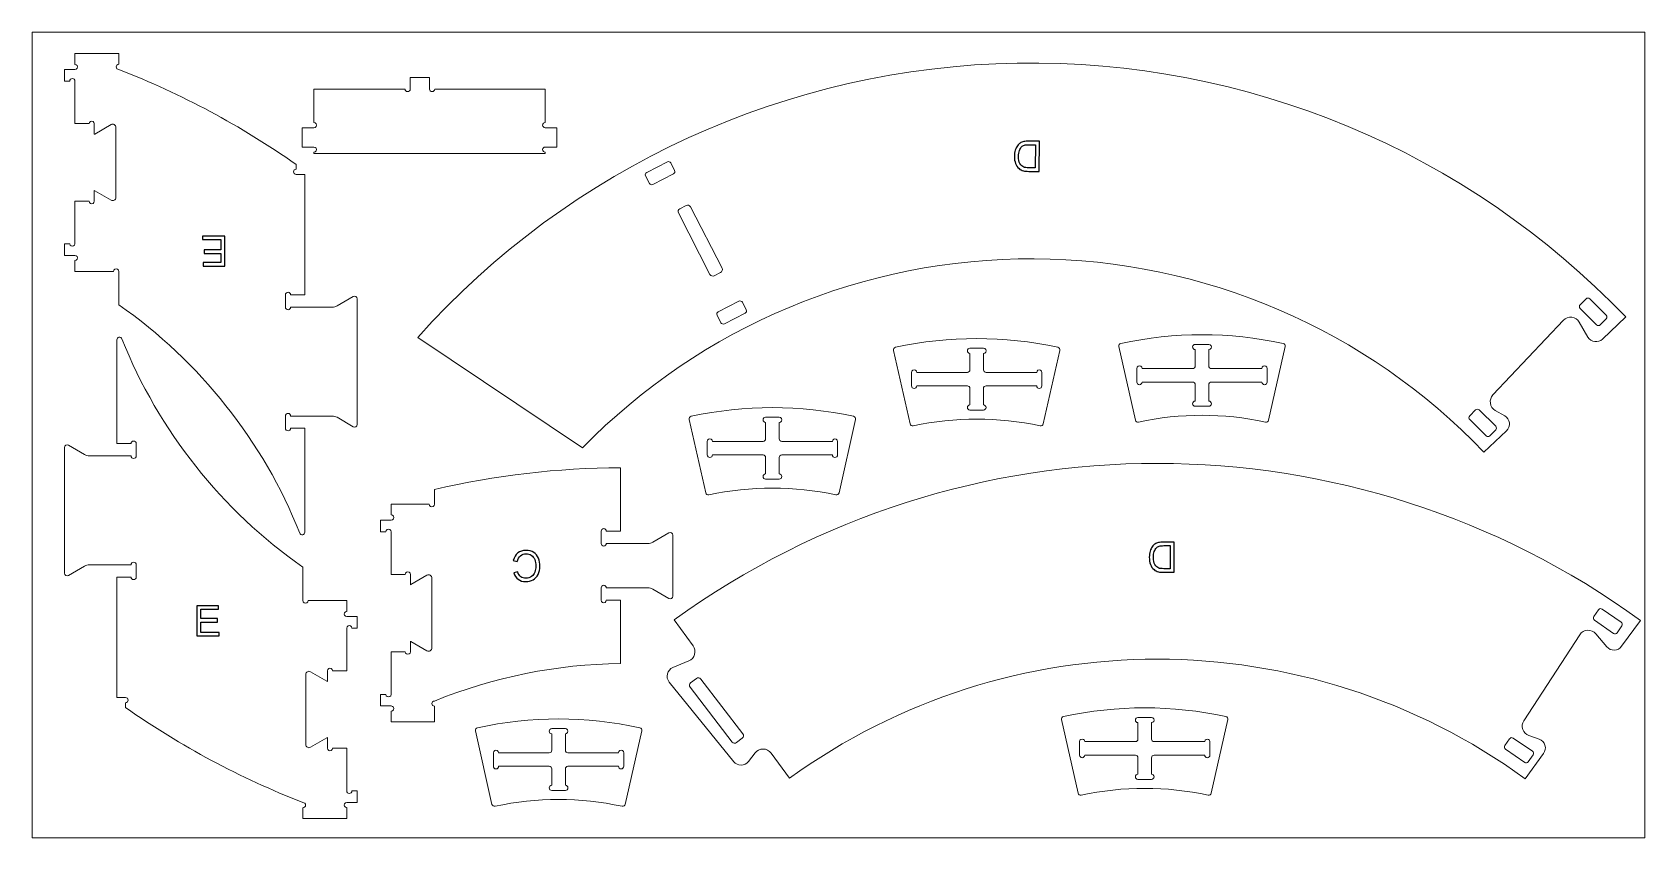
# Model space of a CAD drawing. Header units: centimetres. Extents: x -106 to 144, y -1458 to -1333.
import ezdxf

# ---------------------------------------------------------------- set-up
doc = ezdxf.new("R2010")
doc.units = ezdxf.units.CM
doc.header["$MEASUREMENT"] = 0
for name, color, linetype in [('decoupe', 7, 'Continuous'), ('lettres', 7, 'Continuous'), ('planche', 7, 'Continuous'), ('trous', 7, 'Continuous')]:
    doc.layers.add(name, color=color, linetype=linetype)

msp = doc.modelspace()

# ---------------------------------------------------------------- linework, layer by layer
at = {"layer": 'decoupe', "color": 5, "lineweight": 9}
for points, knots in [([(-99.06184, -1367.90239), (-98.91893, -1367.90239), (-98.78682, -1367.97873), (-98.71536, -1368.10247), (-98.64391, -1368.22621), (-98.64391, -1368.37865), (-98.71536, -1368.5024), (-98.78682, -1368.62614), (-98.91893, -1368.70248), (-99.06184, -1368.70248), (-99.06184, -1368.70248), (-99.06184, -1370.38247), (-99.06184, -1370.38247), (-99.06184, -1370.38247), (-93.07595, -1370.38247), (-93.07595, -1370.38247), (-93.07595, -1370.23956), (-92.99962, -1370.10745), (-92.87587, -1370.03599), (-92.75213, -1369.96453), (-92.59969, -1369.96453), (-92.47595, -1370.03599), (-92.3522, -1370.10745), (-92.27587, -1370.23956), (-92.27587, -1370.38247), (-92.27587, -1370.38247), (-92.27587, -1375.56235), (-92.27587, -1375.56235), (-79.66342, -1384.39048), (-69.90436, -1396.71048), (-64.19756, -1411.00886), (-64.12645, -1411.18698), (-63.93892, -1411.28957), (-63.75046, -1411.25344), (-63.56212, -1411.21719), (-63.42606, -1411.05243), (-63.42606, -1410.8606), (-63.42606, -1410.8606), (-63.42594, -1394.73502), (-63.42594, -1394.73502), (-63.42594, -1394.73502), (-65.62601, -1394.73502), (-65.62601, -1394.73502), (-65.62601, -1394.9559), (-65.80506, -1395.13495), (-66.02593, -1395.13495), (-66.24693, -1395.13495), (-66.42598, -1394.9559), (-66.42598, -1394.73502), (-66.42598, -1394.73502), (-66.42598, -1392.83496), (-66.42598, -1392.83496), (-66.42598, -1392.61408), (-66.24693, -1392.43503), (-66.02593, -1392.43503), (-65.80506, -1392.43503), (-65.62601, -1392.61408), (-65.62601, -1392.83496), (-65.62601, -1392.83496), (-63.27594, -1392.83496), (-63.27594, -1392.83496), (-63.27594, -1392.83496), (-59.17791, -1392.83496), (-59.17791, -1392.83496), (-58.91462, -1392.83496), (-58.65587, -1392.90432), (-58.4279, -1393.03597), (-58.4279, -1393.03597), (-55.91192, -1394.48858), (-55.91192, -1394.48858), (-55.78806, -1394.56004), (-55.63562, -1394.56004), (-55.51188, -1394.48858), (-55.38813, -1394.41712), (-55.31191, -1394.28513), (-55.31191, -1394.14222), (-55.31191, -1394.14222), (-55.31191, -1374.62783), (-55.31191, -1374.62783), (-55.31191, -1374.48492), (-55.38813, -1374.35292), (-55.51188, -1374.28147), (-55.63562, -1374.21001), (-55.78806, -1374.21001), (-55.91192, -1374.28147), (-55.91192, -1374.28147), (-58.4279, -1375.73408), (-58.4279, -1375.73408), (-58.65587, -1375.86572), (-58.91462, -1375.93497), (-59.17791, -1375.93497), (-59.17791, -1375.93497), (-63.27594, -1375.93497), (-63.27594, -1375.93497), (-63.27594, -1375.93497), (-65.62601, -1375.93497), (-65.62601, -1375.93497), (-65.62601, -1376.15596), (-65.80506, -1376.33501), (-66.02593, -1376.33501), (-66.24693, -1376.33501), (-66.42598, -1376.15596), (-66.42598, -1375.93497), (-66.42598, -1375.93497), (-66.42598, -1374.03503), (-66.42598, -1374.03503), (-66.42598, -1373.81415), (-66.24693, -1373.63498), (-66.02593, -1373.63498), (-65.80506, -1373.63498), (-65.62601, -1373.81415), (-65.62601, -1374.03503), (-65.62601, -1374.03503), (-63.42594, -1374.03503), (-63.42594, -1374.03503), (-63.42594, -1374.03503), (-63.42594, -1355.33502), (-63.42594, -1355.33502), (-63.42594, -1355.33502), (-64.77596, -1355.33502), (-64.77596, -1355.33502), (-64.99684, -1355.33502), (-65.176, -1355.15597), (-65.176, -1354.93509), (-65.176, -1354.71422), (-64.99684, -1354.53505), (-64.77596, -1354.53505), (-64.77596, -1354.53505), (-64.77596, -1353.78876), (-64.77596, -1353.78876), (-73.3178, -1347.79021), (-82.55086, -1342.84213), (-92.27587, -1339.0513), (-92.49686, -1339.0513), (-92.67591, -1338.87226), (-92.67591, -1338.65138), (-92.67591, -1338.43038), (-92.49686, -1338.25133), (-92.27587, -1338.25133), (-92.27587, -1338.25133), (-92.27587, -1336.58249), (-92.27587, -1336.58249), (-92.27587, -1336.58249), (-99.06184, -1336.58249), (-99.06184, -1336.58249), (-99.06184, -1336.58249), (-99.06184, -1338.26249), (-99.06184, -1338.26249), (-98.91893, -1338.26249), (-98.78682, -1338.33871), (-98.71536, -1338.46245), (-98.64391, -1338.58619), (-98.64391, -1338.73875), (-98.71536, -1338.8625), (-98.78682, -1338.98624), (-98.91893, -1339.06246), (-99.06184, -1339.06246), (-99.06184, -1339.06246), (-100.67584, -1339.06246), (-100.67584, -1339.06246), (-100.67584, -1339.06246), (-100.67584, -1340.86248), (-100.67584, -1340.86248), (-100.67584, -1340.86248), (-99.86181, -1340.86248), (-99.86181, -1340.86248), (-99.86181, -1340.6416), (-99.68276, -1340.46244), (-99.46177, -1340.46244), (-99.24089, -1340.46244), (-99.06184, -1340.6416), (-99.06184, -1340.86248), (-99.06184, -1340.86248), (-99.06184, -1347.46174), (-99.06184, -1347.46174), (-99.06184, -1347.46174), (-96.86178, -1347.46174), (-96.86178, -1347.46174), (-96.86178, -1347.31882), (-96.78556, -1347.18683), (-96.66182, -1347.11537), (-96.53808, -1347.04392), (-96.38552, -1347.04392), (-96.26177, -1347.11537), (-96.13803, -1347.18683), (-96.06181, -1347.31882), (-96.06181, -1347.46174), (-96.06181, -1347.46174), (-96.06181, -1349.11896), (-96.06181, -1349.11896), (-96.06181, -1349.11896), (-96.0194, -1349.09723), (-96.0194, -1349.09723), (-96.0194, -1349.09723), (-95.97781, -1349.07422), (-95.97781, -1349.07422), (-95.97781, -1349.07422), (-93.46182, -1347.6215), (-93.46182, -1347.6215), (-93.30706, -1347.53226), (-93.1165, -1347.53226), (-92.96186, -1347.6215), (-92.80709, -1347.71085), (-92.71181, -1347.87595), (-92.71181, -1348.05454), (-92.71181, -1348.05454), (-92.71181, -1358.91031), (-92.71181, -1358.91031), (-92.71181, -1359.08901), (-92.80709, -1359.254), (-92.96186, -1359.34335), (-93.1165, -1359.4327), (-93.30706, -1359.4327), (-93.46182, -1359.34335), (-93.46182, -1359.34335), (-95.97781, -1357.89074), (-95.97781, -1357.89074), (-95.97781, -1357.89074), (-96.0194, -1357.86762), (-96.0194, -1357.86762), (-96.0194, -1357.86762), (-96.06181, -1357.84601), (-96.06181, -1357.84601), (-96.06181, -1357.84601), (-96.06181, -1359.50311), (-96.06181, -1359.50311), (-96.06181, -1359.64603), (-96.13803, -1359.77814), (-96.26177, -1359.84959), (-96.38552, -1359.92105), (-96.53808, -1359.92105), (-96.66182, -1359.84959), (-96.78556, -1359.77814), (-96.86178, -1359.64603), (-96.86178, -1359.50323), (-96.86178, -1359.50323), (-99.06184, -1359.50323), (-99.06184, -1359.50323), (-99.06184, -1359.50323), (-99.06184, -1366.10249), (-99.06184, -1366.10249), (-99.06184, -1366.24528), (-99.13806, -1366.37739), (-99.26181, -1366.44885), (-99.38555, -1366.52031), (-99.53799, -1366.52031), (-99.66185, -1366.44885), (-99.78559, -1366.37739), (-99.86181, -1366.24528), (-99.86181, -1366.10249), (-99.86181, -1366.10249), (-100.67584, -1366.10249), (-100.67584, -1366.10249), (-100.67584, -1366.10249), (-100.67584, -1367.90239), (-100.67584, -1367.90239), (-100.67584, -1367.90239), (-99.06184, -1367.90239), (-99.06184, -1367.90239)], [0, 0, 0, 0, 0.011627907, 0.011627907, 0.011627907, 0.023255814, 0.023255814, 0.023255814, 0.034883721, 0.034883721, 0.034883721, 0.046511628, 0.046511628, 0.046511628, 0.058139535, 0.058139535, 0.058139535, 0.069767442, 0.069767442, 0.069767442, 0.081395349, 0.081395349, 0.081395349, 0.093023256, 0.093023256, 0.093023256, 0.104651163, 0.104651163, 0.104651163, 0.11627907, 0.11627907, 0.11627907, 0.127906977, 0.127906977, 0.127906977, 0.139534884, 0.139534884, 0.139534884, 0.151162791, 0.151162791, 0.151162791, 0.162790698, 0.162790698, 0.162790698, 0.174418605, 0.174418605, 0.174418605, 0.186046512, 0.186046512, 0.186046512, 0.197674419, 0.197674419, 0.197674419, 0.209302326, 0.209302326, 0.209302326, 0.220930233, 0.220930233, 0.220930233, 0.23255814, 0.23255814, 0.23255814, 0.244186047, 0.244186047, 0.244186047, 0.255813953, 0.255813953, 0.255813953, 0.26744186, 0.26744186, 0.26744186, 0.279069767, 0.279069767, 0.279069767, 0.290697674, 0.290697674, 0.290697674, 0.302325581, 0.302325581, 0.302325581, 0.313953488, 0.313953488, 0.313953488, 0.325581395, 0.325581395, 0.325581395, 0.337209302, 0.337209302, 0.337209302, 0.348837209, 0.348837209, 0.348837209, 0.360465116, 0.360465116, 0.360465116, 0.372093023, 0.372093023, 0.372093023, 0.38372093, 0.38372093, 0.38372093, 0.395348837, 0.395348837, 0.395348837, 0.406976744, 0.406976744, 0.406976744, 0.418604651, 0.418604651, 0.418604651, 0.430232558, 0.430232558, 0.430232558, 0.441860465, 0.441860465, 0.441860465, 0.453488372, 0.453488372, 0.453488372, 0.465116279, 0.465116279, 0.465116279, 0.476744186, 0.476744186, 0.476744186, 0.488372093, 0.488372093, 0.488372093, 0.5, 0.5, 0.5, 0.511627907, 0.511627907, 0.511627907, 0.523255814, 0.523255814, 0.523255814, 0.534883721, 0.534883721, 0.534883721, 0.546511628, 0.546511628, 0.546511628, 0.558139535, 0.558139535, 0.558139535, 0.569767442, 0.569767442, 0.569767442, 0.581395349, 0.581395349, 0.581395349, 0.593023256, 0.593023256, 0.593023256, 0.604651163, 0.604651163, 0.604651163, 0.61627907, 0.61627907, 0.61627907, 0.627906977, 0.627906977, 0.627906977, 0.639534884, 0.639534884, 0.639534884, 0.651162791, 0.651162791, 0.651162791, 0.662790698, 0.662790698, 0.662790698, 0.674418605, 0.674418605, 0.674418605, 0.686046512, 0.686046512, 0.686046512, 0.697674419, 0.697674419, 0.697674419, 0.709302326, 0.709302326, 0.709302326, 0.720930233, 0.720930233, 0.720930233, 0.73255814, 0.73255814, 0.73255814, 0.744186047, 0.744186047, 0.744186047, 0.755813953, 0.755813953, 0.755813953, 0.76744186, 0.76744186, 0.76744186, 0.779069767, 0.779069767, 0.779069767, 0.790697674, 0.790697674, 0.790697674, 0.802325581, 0.802325581, 0.802325581, 0.813953488, 0.813953488, 0.813953488, 0.825581395, 0.825581395, 0.825581395, 0.837209302, 0.837209302, 0.837209302, 0.848837209, 0.848837209, 0.848837209, 0.860465116, 0.860465116, 0.860465116, 0.872093023, 0.872093023, 0.872093023, 0.88372093, 0.88372093, 0.88372093, 0.895348837, 0.895348837, 0.895348837, 0.906976744, 0.906976744, 0.906976744, 0.918604651, 0.918604651, 0.918604651, 0.930232558, 0.930232558, 0.930232558, 0.941860465, 0.941860465, 0.941860465, 0.953488372, 0.953488372, 0.953488372, 0.965116279, 0.965116279, 0.965116279, 0.976744186, 0.976744186, 0.976744186, 0.988372093, 0.988372093, 0.988372093, 1, 1, 1, 1]), ([(-20.36379, -1397.76647), (-20.36379, -1397.76647), (-45.91822, -1380.64063), (-45.91822, -1380.64063), (-22.22956, -1354.10935), (11.4647, -1338.67906), (47.02737, -1338.07622), (82.58993, -1337.47325), (116.78783, -1351.75258), (141.36227, -1377.46569), (141.36227, -1377.46569), (137.76646, -1380.8995), (137.76646, -1380.8995), (137.44521, -1381.20632), (137.00114, -1381.34894), (136.56142, -1381.28651), (136.12159, -1381.22407), (135.73466, -1380.96367), (135.51145, -1380.57962), (135.51145, -1380.57962), (134.16556, -1378.26437), (134.16556, -1378.26437), (133.91977, -1377.84163), (133.48879, -1377.55952), (133.00292, -1377.5036), (132.51704, -1377.44757), (132.03329, -1377.62416), (131.69775, -1377.98005), (131.69775, -1377.98005), (120.78295, -1389.55572), (120.78295, -1389.55572), (120.45722, -1389.90109), (120.30781, -1390.37663), (120.37734, -1390.84627), (120.44699, -1391.31579), (120.72792, -1391.72754), (121.13972, -1391.96366), (121.13972, -1391.96366), (122.60512, -1392.80397), (122.60512, -1392.80397), (123.00198, -1393.03154), (123.2682, -1393.43288), (123.32328, -1393.88699), (123.37848, -1394.3411), (123.21617, -1394.79463), (122.88535, -1395.11046), (122.88535, -1395.11046), (119.39472, -1398.44392), (119.39472, -1398.44392), (101.18374, -1379.39376), (76.01325, -1368.56202), (49.65929, -1368.43427), (23.30532, -1368.30653), (-1.96899, -1378.89375), (-20.36379, -1397.76647)], [0, 0, 0, 0, 0.055555556, 0.055555556, 0.055555556, 0.111111111, 0.111111111, 0.111111111, 0.166666667, 0.166666667, 0.166666667, 0.222222222, 0.222222222, 0.222222222, 0.277777778, 0.277777778, 0.277777778, 0.333333333, 0.333333333, 0.333333333, 0.388888889, 0.388888889, 0.388888889, 0.444444444, 0.444444444, 0.444444444, 0.5, 0.5, 0.5, 0.555555556, 0.555555556, 0.555555556, 0.611111111, 0.611111111, 0.611111111, 0.666666667, 0.666666667, 0.666666667, 0.722222222, 0.722222222, 0.722222222, 0.777777778, 0.777777778, 0.777777778, 0.833333333, 0.833333333, 0.833333333, 0.888888889, 0.888888889, 0.888888889, 0.944444444, 0.944444444, 0.944444444, 1, 1, 1, 1]), ([(-63.8092, -1351.09345), (-63.8092, -1351.09345), (-62.00918, -1351.09345), (-62.00918, -1351.09345), (-61.86626, -1351.09345), (-61.73427, -1351.16967), (-61.66281, -1351.29342), (-61.59136, -1351.41716), (-61.59136, -1351.56972), (-61.66281, -1351.69346), (-61.73427, -1351.8172), (-61.86626, -1351.89342), (-62.00918, -1351.89342), (-62.00918, -1351.89342), (-62.00918, -1352.09339), (-62.00918, -1352.09339), (-62.00918, -1352.09339), (-26.15926, -1352.09339), (-26.15926, -1352.09339), (-26.15926, -1352.09339), (-26.15926, -1351.89342), (-26.15926, -1351.89342), (-26.38013, -1351.89342), (-26.5593, -1351.71437), (-26.5593, -1351.4935), (-26.5593, -1351.2725), (-26.38013, -1351.09345), (-26.15926, -1351.09345), (-26.15926, -1351.09345), (-24.35924, -1351.09345), (-24.35924, -1351.09345), (-24.35924, -1351.09345), (-24.35924, -1348.09342), (-24.35924, -1348.09342), (-24.35924, -1348.09342), (-26.15926, -1348.09342), (-26.15926, -1348.09342), (-26.38013, -1348.09342), (-26.5593, -1347.91437), (-26.5593, -1347.69349), (-26.5593, -1347.4725), (-26.38013, -1347.29345), (-26.15926, -1347.29345), (-26.15926, -1347.29345), (-26.15926, -1342.09347), (-26.15926, -1342.09347), (-26.15926, -1342.09347), (-43.28419, -1342.09347), (-43.28419, -1342.09347), (-43.28419, -1342.31435), (-43.46335, -1342.4934), (-43.68423, -1342.4934), (-43.90511, -1342.4934), (-44.08427, -1342.31435), (-44.08427, -1342.09347), (-44.08427, -1342.09347), (-44.08427, -1340.29345), (-44.08427, -1340.29345), (-44.08427, -1340.29345), (-47.08419, -1340.29345), (-47.08419, -1340.29345), (-47.08419, -1340.29345), (-47.08419, -1342.09347), (-47.08419, -1342.09347), (-47.08419, -1342.31435), (-47.26336, -1342.4934), (-47.48423, -1342.4934), (-47.70511, -1342.4934), (-47.88428, -1342.31435), (-47.88428, -1342.09347), (-47.88428, -1342.09347), (-62.00918, -1342.09347), (-62.00918, -1342.09347), (-62.00918, -1342.09347), (-62.00918, -1347.29345), (-62.00918, -1347.29345), (-61.86626, -1347.29345), (-61.73427, -1347.36967), (-61.66281, -1347.49341), (-61.59136, -1347.61716), (-61.59136, -1347.76972), (-61.66281, -1347.89346), (-61.73427, -1348.0172), (-61.86626, -1348.09342), (-62.00918, -1348.09342), (-62.00918, -1348.09342), (-63.8092, -1348.09342), (-63.8092, -1348.09342), (-63.8092, -1348.09342), (-63.8092, -1351.09345), (-63.8092, -1351.09345)], [0, 0, 0, 0, 0.033333333, 0.033333333, 0.033333333, 0.066666667, 0.066666667, 0.066666667, 0.1, 0.1, 0.1, 0.133333333, 0.133333333, 0.133333333, 0.166666667, 0.166666667, 0.166666667, 0.2, 0.2, 0.2, 0.233333333, 0.233333333, 0.233333333, 0.266666667, 0.266666667, 0.266666667, 0.3, 0.3, 0.3, 0.333333333, 0.333333333, 0.333333333, 0.366666667, 0.366666667, 0.366666667, 0.4, 0.4, 0.4, 0.433333333, 0.433333333, 0.433333333, 0.466666667, 0.466666667, 0.466666667, 0.5, 0.5, 0.5, 0.533333333, 0.533333333, 0.533333333, 0.566666667, 0.566666667, 0.566666667, 0.6, 0.6, 0.6, 0.633333333, 0.633333333, 0.633333333, 0.666666667, 0.666666667, 0.666666667, 0.7, 0.7, 0.7, 0.733333333, 0.733333333, 0.733333333, 0.766666667, 0.766666667, 0.766666667, 0.8, 0.8, 0.8, 0.833333333, 0.833333333, 0.833333333, 0.866666667, 0.866666667, 0.866666667, 0.9, 0.9, 0.9, 0.933333333, 0.933333333, 0.933333333, 0.966666667, 0.966666667, 0.966666667, 1, 1, 1, 1]), ([(63.08145, -1381.58054), (62.97723, -1381.60319), (62.88649, -1381.66652), (62.82909, -1381.75645), (62.77181, -1381.84638), (62.75287, -1381.95537), (62.77634, -1382.05947), (62.77634, -1382.05947), (65.35158, -1393.47284), (65.35158, -1393.47284), (65.39991, -1393.68698), (65.61196, -1393.82223), (65.82656, -1393.77563), (72.31637, -1392.36938), (79.03217, -1392.36938), (85.52197, -1393.77563), (85.73658, -1393.82223), (85.94862, -1393.68698), (85.99696, -1393.47284), (85.99696, -1393.47284), (88.57232, -1382.05947), (88.57232, -1382.05947), (88.59579, -1381.95537), (88.57673, -1381.84638), (88.51945, -1381.75645), (88.46217, -1381.66652), (88.37131, -1381.60319), (88.26708, -1381.58054), (79.96901, -1379.77494), (71.37953, -1379.77494), (63.08145, -1381.58054)], [0, 0, 0, 0, 0.1, 0.1, 0.1, 0.2, 0.2, 0.2, 0.3, 0.3, 0.3, 0.4, 0.4, 0.4, 0.5, 0.5, 0.5, 0.6, 0.6, 0.6, 0.7, 0.7, 0.7, 0.8, 0.8, 0.8, 0.9, 0.9, 0.9, 1, 1, 1, 1]), ([(-56.92592, -1423.95633), (-57.06883, -1423.95633), (-57.20094, -1423.87999), (-57.2724, -1423.75625), (-57.34385, -1423.63251), (-57.34385, -1423.48007), (-57.2724, -1423.35632), (-57.20094, -1423.23258), (-57.06883, -1423.15624), (-56.92592, -1423.15624), (-56.92592, -1423.15624), (-56.92592, -1421.47625), (-56.92592, -1421.47625), (-56.92592, -1421.47625), (-62.91181, -1421.47625), (-62.91181, -1421.47625), (-62.91181, -1421.61916), (-62.98814, -1421.75127), (-63.11189, -1421.82273), (-63.23563, -1421.89419), (-63.38807, -1421.89419), (-63.51181, -1421.82273), (-63.63556, -1421.75127), (-63.71189, -1421.61916), (-63.71189, -1421.47625), (-63.71189, -1421.47625), (-63.71189, -1416.29637), (-63.71189, -1416.29637), (-76.32434, -1407.46824), (-86.0834, -1395.14824), (-91.7902, -1380.84986), (-91.86131, -1380.67174), (-92.04884, -1380.56915), (-92.2373, -1380.60528), (-92.42564, -1380.64153), (-92.5617, -1380.80629), (-92.5617, -1380.99812), (-92.5617, -1380.99812), (-92.56182, -1397.1237), (-92.56182, -1397.1237), (-92.56182, -1397.1237), (-90.36175, -1397.1237), (-90.36175, -1397.1237), (-90.36175, -1396.90282), (-90.1827, -1396.72377), (-89.96183, -1396.72377), (-89.74083, -1396.72377), (-89.56178, -1396.90282), (-89.56178, -1397.1237), (-89.56178, -1397.1237), (-89.56178, -1399.02376), (-89.56178, -1399.02376), (-89.56178, -1399.24464), (-89.74083, -1399.42369), (-89.96183, -1399.42369), (-90.1827, -1399.42369), (-90.36175, -1399.24464), (-90.36175, -1399.02376), (-90.36175, -1399.02376), (-92.71182, -1399.02376), (-92.71182, -1399.02376), (-92.71182, -1399.02376), (-96.80985, -1399.02376), (-96.80985, -1399.02376), (-97.07314, -1399.02376), (-97.33189, -1398.9544), (-97.55986, -1398.82275), (-97.55986, -1398.82275), (-100.07584, -1397.37014), (-100.07584, -1397.37014), (-100.1997, -1397.29868), (-100.35214, -1397.29868), (-100.47588, -1397.37014), (-100.59963, -1397.4416), (-100.67585, -1397.57359), (-100.67585, -1397.7165), (-100.67585, -1397.7165), (-100.67585, -1417.23089), (-100.67585, -1417.23089), (-100.67585, -1417.3738), (-100.59963, -1417.5058), (-100.47588, -1417.57725), (-100.35214, -1417.64871), (-100.1997, -1417.64871), (-100.07584, -1417.57725), (-100.07584, -1417.57725), (-97.55986, -1416.12464), (-97.55986, -1416.12464), (-97.33189, -1415.993), (-97.07314, -1415.92375), (-96.80985, -1415.92375), (-96.80985, -1415.92375), (-92.71182, -1415.92375), (-92.71182, -1415.92375), (-92.71182, -1415.92375), (-90.36175, -1415.92375), (-90.36175, -1415.92375), (-90.36175, -1415.70276), (-90.1827, -1415.52371), (-89.96183, -1415.52371), (-89.74083, -1415.52371), (-89.56178, -1415.70276), (-89.56178, -1415.92375), (-89.56178, -1415.92375), (-89.56178, -1417.82369), (-89.56178, -1417.82369), (-89.56178, -1418.04457), (-89.74083, -1418.22374), (-89.96183, -1418.22374), (-90.1827, -1418.22374), (-90.36175, -1418.04457), (-90.36175, -1417.82369), (-90.36175, -1417.82369), (-92.56182, -1417.82369), (-92.56182, -1417.82369), (-92.56182, -1417.82369), (-92.56182, -1436.5237), (-92.56182, -1436.5237), (-92.56182, -1436.5237), (-91.2118, -1436.5237), (-91.2118, -1436.5237), (-90.99092, -1436.5237), (-90.81176, -1436.70275), (-90.81176, -1436.92363), (-90.81176, -1437.1445), (-90.99092, -1437.32367), (-91.2118, -1437.32367), (-91.2118, -1437.32367), (-91.2118, -1438.06996), (-91.2118, -1438.06996), (-82.66996, -1444.06851), (-73.4369, -1449.01659), (-63.71189, -1452.80742), (-63.4909, -1452.80742), (-63.31185, -1452.98646), (-63.31185, -1453.20734), (-63.31185, -1453.42834), (-63.4909, -1453.60739), (-63.71189, -1453.60739), (-63.71189, -1453.60739), (-63.71189, -1455.27623), (-63.71189, -1455.27623), (-63.71189, -1455.27623), (-56.92592, -1455.27623), (-56.92592, -1455.27623), (-56.92592, -1455.27623), (-56.92592, -1453.59623), (-56.92592, -1453.59623), (-57.06883, -1453.59623), (-57.20094, -1453.52001), (-57.2724, -1453.39627), (-57.34385, -1453.27253), (-57.34385, -1453.11997), (-57.2724, -1452.99622), (-57.20094, -1452.87248), (-57.06883, -1452.79626), (-56.92592, -1452.79626), (-56.92592, -1452.79626), (-55.31192, -1452.79626), (-55.31192, -1452.79626), (-55.31192, -1452.79626), (-55.31192, -1450.99624), (-55.31192, -1450.99624), (-55.31192, -1450.99624), (-56.12595, -1450.99624), (-56.12595, -1450.99624), (-56.12595, -1451.21712), (-56.305, -1451.39628), (-56.52599, -1451.39628), (-56.74687, -1451.39628), (-56.92592, -1451.21712), (-56.92592, -1450.99624), (-56.92592, -1450.99624), (-56.92592, -1444.39698), (-56.92592, -1444.39698), (-56.92592, -1444.39698), (-59.12598, -1444.39698), (-59.12598, -1444.39698), (-59.12598, -1444.5399), (-59.2022, -1444.67189), (-59.32594, -1444.74335), (-59.44968, -1444.8148), (-59.60224, -1444.8148), (-59.72599, -1444.74335), (-59.84973, -1444.67189), (-59.92595, -1444.5399), (-59.92595, -1444.39698), (-59.92595, -1444.39698), (-59.92595, -1442.73976), (-59.92595, -1442.73976), (-59.92595, -1442.73976), (-59.96836, -1442.76149), (-59.96836, -1442.76149), (-59.96836, -1442.76149), (-60.00995, -1442.7845), (-60.00995, -1442.7845), (-60.00995, -1442.7845), (-62.52594, -1444.23722), (-62.52594, -1444.23722), (-62.6807, -1444.32646), (-62.87126, -1444.32646), (-63.0259, -1444.23722), (-63.18067, -1444.14787), (-63.27595, -1443.98277), (-63.27595, -1443.80418), (-63.27595, -1443.80418), (-63.27595, -1432.94841), (-63.27595, -1432.94841), (-63.27595, -1432.76971), (-63.18067, -1432.60472), (-63.0259, -1432.51537), (-62.87126, -1432.42602), (-62.6807, -1432.42602), (-62.52594, -1432.51537), (-62.52594, -1432.51537), (-60.00995, -1433.96798), (-60.00995, -1433.96798), (-60.00995, -1433.96798), (-59.96836, -1433.9911), (-59.96836, -1433.9911), (-59.96836, -1433.9911), (-59.92595, -1434.01271), (-59.92595, -1434.01271), (-59.92595, -1434.01271), (-59.92595, -1432.35561), (-59.92595, -1432.35561), (-59.92595, -1432.21269), (-59.84973, -1432.08058), (-59.72599, -1432.00913), (-59.60224, -1431.93767), (-59.44968, -1431.93767), (-59.32594, -1432.00913), (-59.2022, -1432.08058), (-59.12598, -1432.21269), (-59.12598, -1432.35549), (-59.12598, -1432.35549), (-56.92592, -1432.35549), (-56.92592, -1432.35549), (-56.92592, -1432.35549), (-56.92592, -1425.75623), (-56.92592, -1425.75623), (-56.92592, -1425.61344), (-56.8497, -1425.48133), (-56.72595, -1425.40987), (-56.60221, -1425.33841), (-56.44977, -1425.33841), (-56.32591, -1425.40987), (-56.20217, -1425.48133), (-56.12595, -1425.61344), (-56.12595, -1425.75623), (-56.12595, -1425.75623), (-55.31192, -1425.75623), (-55.31192, -1425.75623), (-55.31192, -1425.75623), (-55.31192, -1423.95633), (-55.31192, -1423.95633), (-55.31192, -1423.95633), (-56.92592, -1423.95633), (-56.92592, -1423.95633)], [0, 0, 0, 0, 0.011627907, 0.011627907, 0.011627907, 0.023255814, 0.023255814, 0.023255814, 0.034883721, 0.034883721, 0.034883721, 0.046511628, 0.046511628, 0.046511628, 0.058139535, 0.058139535, 0.058139535, 0.069767442, 0.069767442, 0.069767442, 0.081395349, 0.081395349, 0.081395349, 0.093023256, 0.093023256, 0.093023256, 0.104651163, 0.104651163, 0.104651163, 0.11627907, 0.11627907, 0.11627907, 0.127906977, 0.127906977, 0.127906977, 0.139534884, 0.139534884, 0.139534884, 0.151162791, 0.151162791, 0.151162791, 0.162790698, 0.162790698, 0.162790698, 0.174418605, 0.174418605, 0.174418605, 0.186046512, 0.186046512, 0.186046512, 0.197674419, 0.197674419, 0.197674419, 0.209302326, 0.209302326, 0.209302326, 0.220930233, 0.220930233, 0.220930233, 0.23255814, 0.23255814, 0.23255814, 0.244186047, 0.244186047, 0.244186047, 0.255813953, 0.255813953, 0.255813953, 0.26744186, 0.26744186, 0.26744186, 0.279069767, 0.279069767, 0.279069767, 0.290697674, 0.290697674, 0.290697674, 0.302325581, 0.302325581, 0.302325581, 0.313953488, 0.313953488, 0.313953488, 0.325581395, 0.325581395, 0.325581395, 0.337209302, 0.337209302, 0.337209302, 0.348837209, 0.348837209, 0.348837209, 0.360465116, 0.360465116, 0.360465116, 0.372093023, 0.372093023, 0.372093023, 0.38372093, 0.38372093, 0.38372093, 0.395348837, 0.395348837, 0.395348837, 0.406976744, 0.406976744, 0.406976744, 0.418604651, 0.418604651, 0.418604651, 0.430232558, 0.430232558, 0.430232558, 0.441860465, 0.441860465, 0.441860465, 0.453488372, 0.453488372, 0.453488372, 0.465116279, 0.465116279, 0.465116279, 0.476744186, 0.476744186, 0.476744186, 0.488372093, 0.488372093, 0.488372093, 0.5, 0.5, 0.5, 0.511627907, 0.511627907, 0.511627907, 0.523255814, 0.523255814, 0.523255814, 0.534883721, 0.534883721, 0.534883721, 0.546511628, 0.546511628, 0.546511628, 0.558139535, 0.558139535, 0.558139535, 0.569767442, 0.569767442, 0.569767442, 0.581395349, 0.581395349, 0.581395349, 0.593023256, 0.593023256, 0.593023256, 0.604651163, 0.604651163, 0.604651163, 0.61627907, 0.61627907, 0.61627907, 0.627906977, 0.627906977, 0.627906977, 0.639534884, 0.639534884, 0.639534884, 0.651162791, 0.651162791, 0.651162791, 0.662790698, 0.662790698, 0.662790698, 0.674418605, 0.674418605, 0.674418605, 0.686046512, 0.686046512, 0.686046512, 0.697674419, 0.697674419, 0.697674419, 0.709302326, 0.709302326, 0.709302326, 0.720930233, 0.720930233, 0.720930233, 0.73255814, 0.73255814, 0.73255814, 0.744186047, 0.744186047, 0.744186047, 0.755813953, 0.755813953, 0.755813953, 0.76744186, 0.76744186, 0.76744186, 0.779069767, 0.779069767, 0.779069767, 0.790697674, 0.790697674, 0.790697674, 0.802325581, 0.802325581, 0.802325581, 0.813953488, 0.813953488, 0.813953488, 0.825581395, 0.825581395, 0.825581395, 0.837209302, 0.837209302, 0.837209302, 0.848837209, 0.848837209, 0.848837209, 0.860465116, 0.860465116, 0.860465116, 0.872093023, 0.872093023, 0.872093023, 0.88372093, 0.88372093, 0.88372093, 0.895348837, 0.895348837, 0.895348837, 0.906976744, 0.906976744, 0.906976744, 0.918604651, 0.918604651, 0.918604651, 0.930232558, 0.930232558, 0.930232558, 0.941860465, 0.941860465, 0.941860465, 0.953488372, 0.953488372, 0.953488372, 0.965116279, 0.965116279, 0.965116279, 0.976744186, 0.976744186, 0.976744186, 0.988372093, 0.988372093, 0.988372093, 1, 1, 1, 1]), ([(28.15035, -1382.16974), (28.04613, -1382.19239), (27.95539, -1382.25572), (27.89799, -1382.34565), (27.84071, -1382.43558), (27.82177, -1382.54457), (27.84524, -1382.64867), (27.84524, -1382.64867), (30.42048, -1394.06204), (30.42048, -1394.06204), (30.46881, -1394.27618), (30.68086, -1394.41143), (30.89546, -1394.36483), (37.38527, -1392.95858), (44.10107, -1392.95858), (50.59087, -1394.36483), (50.80548, -1394.41143), (51.01752, -1394.27618), (51.06586, -1394.06204), (51.06586, -1394.06204), (53.64122, -1382.64867), (53.64122, -1382.64867), (53.66469, -1382.54457), (53.64563, -1382.43558), (53.58835, -1382.34565), (53.53107, -1382.25572), (53.44021, -1382.19239), (53.33598, -1382.16974), (45.03791, -1380.36414), (36.44843, -1380.36414), (28.15035, -1382.16974)], [0, 0, 0, 0, 0.1, 0.1, 0.1, 0.2, 0.2, 0.2, 0.3, 0.3, 0.3, 0.4, 0.4, 0.4, 0.5, 0.5, 0.5, 0.6, 0.6, 0.6, 0.7, 0.7, 0.7, 0.8, 0.8, 0.8, 0.9, 0.9, 0.9, 1, 1, 1, 1]), ([(-6.93538, -1434.11171), (-6.93538, -1434.11171), (-6.93538, -1434.11182), (-6.93538, -1434.11182), (-6.93538, -1434.11182), (3.0715, -1446.48073), (3.0715, -1446.48073), (3.35089, -1446.82596), (3.77291, -1447.02415), (4.21699, -1447.01868), (4.66107, -1447.01309), (5.07807, -1446.80439), (5.34862, -1446.45224), (5.34862, -1446.45224), (6.3778, -1445.11273), (6.3778, -1445.11273), (6.67579, -1444.72503), (7.13915, -1444.50055), (7.62808, -1444.5073), (8.117, -1444.51394), (8.57409, -1444.75096), (8.86135, -1445.14661), (8.86135, -1445.14661), (11.69642, -1449.05283), (11.69642, -1449.05283), (45.73468, -1424.38342), (91.77843, -1424.40636), (125.7921, -1449.10967), (125.7921, -1449.10967), (128.63106, -1445.20628), (128.63106, -1445.20628), (128.90011, -1444.83635), (128.97878, -1444.36117), (128.8434, -1443.92422), (128.70802, -1443.4874), (128.37438, -1443.13994), (127.94328, -1442.98693), (127.94328, -1442.98693), (126.35129, -1442.42204), (126.35129, -1442.42204), (125.90392, -1442.26321), (125.55401, -1441.90831), (125.40168, -1441.45869), (125.24934, -1441.00908), (125.3114, -1440.51449), (125.57013, -1440.11643), (125.57013, -1440.11643), (134.24143, -1426.77711), (134.24143, -1426.77711), (134.50794, -1426.36709), (134.95238, -1426.10682), (135.4404, -1426.07511), (135.92853, -1426.0434), (136.40283, -1426.24395), (136.72031, -1426.61603), (136.72031, -1426.61603), (138.4582, -1428.6536), (138.4582, -1428.6536), (138.74642, -1428.9915), (139.17367, -1429.17867), (139.61741, -1429.16146), (140.06126, -1429.14425), (140.4728, -1428.92463), (140.73406, -1428.5655), (140.73406, -1428.5655), (143.65848, -1424.54444), (143.65848, -1424.54444), (99.00472, -1392.09431), (38.54059, -1392.06419), (-6.14548, -1424.46982), (-6.14548, -1424.46982), (-3.22507, -1428.49378), (-3.22507, -1428.49378), (-2.94617, -1428.87805), (-2.8588, -1429.36888), (-2.98789, -1429.82579), (-3.11709, -1430.2827), (-3.44853, -1430.65516), (-3.88724, -1430.83654), (-3.88724, -1430.83654), (-6.36214, -1431.85976), (-6.36214, -1431.85976), (-6.78492, -1432.03453), (-7.10045, -1432.39863), (-7.21325, -1432.84207), (-7.32618, -1433.2854), (-7.22312, -1433.75602), (-6.93538, -1434.11171)], [0, 0, 0, 0, 0.034482759, 0.034482759, 0.034482759, 0.068965517, 0.068965517, 0.068965517, 0.103448276, 0.103448276, 0.103448276, 0.137931034, 0.137931034, 0.137931034, 0.172413793, 0.172413793, 0.172413793, 0.206896552, 0.206896552, 0.206896552, 0.24137931, 0.24137931, 0.24137931, 0.275862069, 0.275862069, 0.275862069, 0.310344828, 0.310344828, 0.310344828, 0.344827586, 0.344827586, 0.344827586, 0.379310345, 0.379310345, 0.379310345, 0.413793103, 0.413793103, 0.413793103, 0.448275862, 0.448275862, 0.448275862, 0.482758621, 0.482758621, 0.482758621, 0.517241379, 0.517241379, 0.517241379, 0.551724138, 0.551724138, 0.551724138, 0.586206897, 0.586206897, 0.586206897, 0.620689655, 0.620689655, 0.620689655, 0.655172414, 0.655172414, 0.655172414, 0.689655172, 0.689655172, 0.689655172, 0.724137931, 0.724137931, 0.724137931, 0.75862069, 0.75862069, 0.75862069, 0.793103448, 0.793103448, 0.793103448, 0.827586207, 0.827586207, 0.827586207, 0.862068966, 0.862068966, 0.862068966, 0.896551724, 0.896551724, 0.896551724, 0.931034483, 0.931034483, 0.931034483, 0.965517241, 0.965517241, 0.965517241, 1, 1, 1, 1]), ([(-3.52052, -1392.88194), (-3.62474, -1392.90459), (-3.71548, -1392.96792), (-3.77288, -1393.05785), (-3.83016, -1393.14778), (-3.8491, -1393.25677), (-3.82563, -1393.36087), (-3.82563, -1393.36087), (-1.25039, -1404.77424), (-1.25039, -1404.77424), (-1.20206, -1404.98838), (-0.99001, -1405.12363), (-0.77541, -1405.07703), (5.7144, -1403.67078), (12.4302, -1403.67078), (18.92, -1405.07703), (19.13461, -1405.12363), (19.34665, -1404.98838), (19.39499, -1404.77424), (19.39499, -1404.77424), (21.97035, -1393.36087), (21.97035, -1393.36087), (21.99382, -1393.25677), (21.97476, -1393.14778), (21.91748, -1393.05785), (21.8602, -1392.96792), (21.76934, -1392.90459), (21.66511, -1392.88194), (13.36704, -1391.07634), (4.77756, -1391.07634), (-3.52052, -1392.88194)], [0, 0, 0, 0, 0.1, 0.1, 0.1, 0.2, 0.2, 0.2, 0.3, 0.3, 0.3, 0.4, 0.4, 0.4, 0.5, 0.5, 0.5, 0.6, 0.6, 0.6, 0.7, 0.7, 0.7, 0.8, 0.8, 0.8, 0.9, 0.9, 0.9, 1, 1, 1, 1]), ([(-17.4826, -1419.50458), (-17.4826, -1419.50458), (-17.4826, -1421.40464), (-17.4826, -1421.40464), (-17.4826, -1421.54756), (-17.40638, -1421.67955), (-17.28264, -1421.751), (-17.15889, -1421.82246), (-17.00645, -1421.82246), (-16.88271, -1421.751), (-16.75885, -1421.67955), (-16.68263, -1421.54756), (-16.68263, -1421.40464), (-16.68263, -1421.40464), (-14.48268, -1421.40464), (-14.48268, -1421.40464), (-14.48268, -1421.40464), (-14.48268, -1431.23829), (-14.48268, -1431.23829), (-24.37861, -1431.35459), (-34.16473, -1433.32762), (-43.33261, -1437.05489), (-43.55348, -1437.05489), (-43.73265, -1437.23394), (-43.73265, -1437.45481), (-43.73265, -1437.67581), (-43.55348, -1437.85486), (-43.33261, -1437.85486), (-43.33261, -1437.85486), (-43.33261, -1440.31031), (-43.33261, -1440.31031), (-43.33261, -1440.31031), (-50.04666, -1440.31031), (-50.04666, -1440.31031), (-50.04666, -1440.31031), (-50.04666, -1438.63031), (-50.04666, -1438.63031), (-49.90375, -1438.63031), (-49.77175, -1438.55409), (-49.7003, -1438.43023), (-49.62884, -1438.30649), (-49.62884, -1438.15405), (-49.7003, -1438.0303), (-49.77175, -1437.90656), (-49.90375, -1437.83023), (-50.04666, -1437.83023), (-50.04666, -1437.83023), (-51.69668, -1437.83023), (-51.69668, -1437.83023), (-51.69668, -1437.83023), (-51.69668, -1436.03032), (-51.69668, -1436.03032), (-51.69668, -1436.03032), (-50.84663, -1436.03032), (-50.84663, -1436.03032), (-50.84663, -1436.17324), (-50.77041, -1436.30523), (-50.64667, -1436.37669), (-50.52292, -1436.44814), (-50.37048, -1436.44814), (-50.24674, -1436.37669), (-50.12288, -1436.30523), (-50.04666, -1436.17324), (-50.04666, -1436.03032), (-50.04666, -1436.03032), (-50.04666, -1429.41027), (-50.04666, -1429.41027), (-50.04666, -1429.41027), (-47.84671, -1429.41027), (-47.84671, -1429.41027), (-47.84671, -1429.55318), (-47.77049, -1429.68529), (-47.64675, -1429.75675), (-47.52289, -1429.8282), (-47.37045, -1429.8282), (-47.24671, -1429.75675), (-47.12296, -1429.68529), (-47.04674, -1429.55318), (-47.04674, -1429.41027), (-47.04674, -1429.41027), (-47.04674, -1427.79208), (-47.04674, -1427.79208), (-47.04674, -1427.79208), (-47.02258, -1427.8051), (-47.02258, -1427.8051), (-47.02258, -1427.8051), (-46.99864, -1427.81858), (-46.99864, -1427.81858), (-46.99864, -1427.81858), (-44.48254, -1429.27119), (-44.48254, -1429.27119), (-44.32789, -1429.36054), (-44.13734, -1429.36054), (-43.98257, -1429.27119), (-43.82793, -1429.18195), (-43.73265, -1429.01685), (-43.73265, -1428.83815), (-43.73265, -1428.83815), (-43.73265, -1417.98237), (-43.73265, -1417.98237), (-43.73265, -1417.80379), (-43.82793, -1417.63868), (-43.98257, -1417.54945), (-44.13734, -1417.4601), (-44.32789, -1417.4601), (-44.48254, -1417.54945), (-44.48254, -1417.54945), (-46.99864, -1419.00206), (-46.99864, -1419.00206), (-46.99864, -1419.00206), (-47.02258, -1419.01554), (-47.02258, -1419.01554), (-47.02258, -1419.01554), (-47.04674, -1419.02855), (-47.04674, -1419.02855), (-47.04674, -1419.02855), (-47.04674, -1417.41037), (-47.04674, -1417.41037), (-47.04674, -1417.26746), (-47.12296, -1417.13535), (-47.24671, -1417.06389), (-47.37045, -1416.99243), (-47.52289, -1416.99243), (-47.64663, -1417.06389), (-47.77049, -1417.13535), (-47.84671, -1417.26746), (-47.84671, -1417.41037), (-47.84671, -1417.41037), (-50.04666, -1417.41037), (-50.04666, -1417.41037), (-50.04666, -1417.41037), (-50.04666, -1410.79031), (-50.04666, -1410.79031), (-50.04666, -1410.6474), (-50.12288, -1410.51541), (-50.24674, -1410.44395), (-50.37048, -1410.37249), (-50.52292, -1410.37249), (-50.64667, -1410.44395), (-50.77041, -1410.51541), (-50.84663, -1410.6474), (-50.84663, -1410.79031), (-50.84663, -1410.79031), (-51.69668, -1410.79031), (-51.69668, -1410.79031), (-51.69668, -1410.79031), (-51.69668, -1408.99029), (-51.69668, -1408.99029), (-51.69668, -1408.99029), (-50.04666, -1408.99029), (-50.04666, -1408.99029), (-49.90375, -1408.99029), (-49.77175, -1408.91407), (-49.7003, -1408.79033), (-49.62884, -1408.66659), (-49.62884, -1408.51415), (-49.7003, -1408.39029), (-49.77175, -1408.26655), (-49.90375, -1408.19032), (-50.04666, -1408.19032), (-50.04666, -1408.19032), (-50.04666, -1406.51033), (-50.04666, -1406.51033), (-50.04666, -1406.51033), (-44.13258, -1406.51033), (-44.13258, -1406.51033), (-44.13258, -1406.65324), (-44.05636, -1406.78535), (-43.93261, -1406.85681), (-43.80887, -1406.92827), (-43.65631, -1406.92827), (-43.53257, -1406.85681), (-43.40883, -1406.78535), (-43.33261, -1406.65324), (-43.33261, -1406.51033), (-43.33261, -1406.51033), (-43.33261, -1404.2129), (-43.33261, -1404.2129), (-33.87158, -1402.02109), (-24.19421, -1400.9002), (-14.48268, -1400.87115), (-14.48268, -1400.87115), (-14.48268, -1410.70468), (-14.48268, -1410.70468), (-14.48268, -1410.70468), (-16.68263, -1410.70468), (-16.68263, -1410.70468), (-16.68263, -1410.4838), (-16.86179, -1410.30464), (-17.08267, -1410.30464), (-17.30355, -1410.30464), (-17.4826, -1410.48369), (-17.4826, -1410.70468), (-17.4826, -1410.70468), (-17.4826, -1412.60462), (-17.4826, -1412.60462), (-17.4826, -1412.82562), (-17.30355, -1413.00467), (-17.08267, -1413.00467), (-16.86179, -1413.00467), (-16.68263, -1412.82562), (-16.68263, -1412.60462), (-16.68263, -1412.60462), (-10.23453, -1412.60462), (-10.23453, -1412.60462), (-9.97125, -1412.60462), (-9.71261, -1412.53537), (-9.48464, -1412.40373), (-9.48464, -1412.40373), (-6.96854, -1410.95112), (-6.96854, -1410.95112), (-6.8448, -1410.87966), (-6.69236, -1410.87966), (-6.56862, -1410.95112), (-6.44476, -1411.02258), (-6.36854, -1411.15457), (-6.36854, -1411.29748), (-6.36854, -1411.29748), (-6.36854, -1420.81184), (-6.36854, -1420.81184), (-6.36854, -1420.95475), (-6.44476, -1421.08675), (-6.56862, -1421.1582), (-6.69236, -1421.22966), (-6.8448, -1421.22966), (-6.96854, -1421.1582), (-6.96854, -1421.1582), (-9.48464, -1419.70559), (-9.48464, -1419.70559), (-9.71261, -1419.57395), (-9.97125, -1419.5047), (-10.23453, -1419.5047), (-10.23453, -1419.5047), (-14.33268, -1419.5047), (-14.33268, -1419.5047), (-14.33268, -1419.5047), (-16.68263, -1419.5047), (-16.68263, -1419.5047), (-16.68263, -1419.2837), (-16.86179, -1419.10466), (-17.08267, -1419.10466), (-17.30355, -1419.10466), (-17.4826, -1419.2837), (-17.4826, -1419.50458)], [0, 0, 0, 0, 0.012345679, 0.012345679, 0.012345679, 0.024691358, 0.024691358, 0.024691358, 0.037037037, 0.037037037, 0.037037037, 0.049382716, 0.049382716, 0.049382716, 0.061728395, 0.061728395, 0.061728395, 0.074074074, 0.074074074, 0.074074074, 0.086419753, 0.086419753, 0.086419753, 0.098765432, 0.098765432, 0.098765432, 0.111111111, 0.111111111, 0.111111111, 0.12345679, 0.12345679, 0.12345679, 0.135802469, 0.135802469, 0.135802469, 0.148148148, 0.148148148, 0.148148148, 0.160493827, 0.160493827, 0.160493827, 0.172839506, 0.172839506, 0.172839506, 0.185185185, 0.185185185, 0.185185185, 0.197530864, 0.197530864, 0.197530864, 0.209876543, 0.209876543, 0.209876543, 0.222222222, 0.222222222, 0.222222222, 0.234567901, 0.234567901, 0.234567901, 0.24691358, 0.24691358, 0.24691358, 0.259259259, 0.259259259, 0.259259259, 0.271604938, 0.271604938, 0.271604938, 0.283950617, 0.283950617, 0.283950617, 0.296296296, 0.296296296, 0.296296296, 0.308641975, 0.308641975, 0.308641975, 0.320987654, 0.320987654, 0.320987654, 0.333333333, 0.333333333, 0.333333333, 0.345679012, 0.345679012, 0.345679012, 0.358024691, 0.358024691, 0.358024691, 0.37037037, 0.37037037, 0.37037037, 0.382716049, 0.382716049, 0.382716049, 0.395061728, 0.395061728, 0.395061728, 0.407407407, 0.407407407, 0.407407407, 0.419753086, 0.419753086, 0.419753086, 0.432098765, 0.432098765, 0.432098765, 0.444444444, 0.444444444, 0.444444444, 0.456790123, 0.456790123, 0.456790123, 0.469135802, 0.469135802, 0.469135802, 0.481481481, 0.481481481, 0.481481481, 0.49382716, 0.49382716, 0.49382716, 0.50617284, 0.50617284, 0.50617284, 0.518518519, 0.518518519, 0.518518519, 0.530864198, 0.530864198, 0.530864198, 0.543209877, 0.543209877, 0.543209877, 0.555555556, 0.555555556, 0.555555556, 0.567901235, 0.567901235, 0.567901235, 0.580246914, 0.580246914, 0.580246914, 0.592592593, 0.592592593, 0.592592593, 0.604938272, 0.604938272, 0.604938272, 0.617283951, 0.617283951, 0.617283951, 0.62962963, 0.62962963, 0.62962963, 0.641975309, 0.641975309, 0.641975309, 0.654320988, 0.654320988, 0.654320988, 0.666666667, 0.666666667, 0.666666667, 0.679012346, 0.679012346, 0.679012346, 0.691358025, 0.691358025, 0.691358025, 0.703703704, 0.703703704, 0.703703704, 0.716049383, 0.716049383, 0.716049383, 0.728395062, 0.728395062, 0.728395062, 0.740740741, 0.740740741, 0.740740741, 0.75308642, 0.75308642, 0.75308642, 0.765432099, 0.765432099, 0.765432099, 0.777777778, 0.777777778, 0.777777778, 0.790123457, 0.790123457, 0.790123457, 0.802469136, 0.802469136, 0.802469136, 0.814814815, 0.814814815, 0.814814815, 0.827160494, 0.827160494, 0.827160494, 0.839506173, 0.839506173, 0.839506173, 0.851851852, 0.851851852, 0.851851852, 0.864197531, 0.864197531, 0.864197531, 0.87654321, 0.87654321, 0.87654321, 0.888888889, 0.888888889, 0.888888889, 0.901234568, 0.901234568, 0.901234568, 0.913580247, 0.913580247, 0.913580247, 0.925925926, 0.925925926, 0.925925926, 0.938271605, 0.938271605, 0.938271605, 0.950617284, 0.950617284, 0.950617284, 0.962962963, 0.962962963, 0.962962963, 0.975308642, 0.975308642, 0.975308642, 0.987654321, 0.987654321, 0.987654321, 1, 1, 1, 1]), ([(-36.67677, -1441.20037), (-36.78099, -1441.22302), (-36.87173, -1441.28635), (-36.92913, -1441.37628), (-36.98641, -1441.46621), (-37.00535, -1441.5752), (-36.98188, -1441.6793), (-36.98188, -1441.6793), (-34.40664, -1453.09267), (-34.40664, -1453.09267), (-34.35831, -1453.30681), (-34.14626, -1453.44206), (-33.93166, -1453.39546), (-27.44185, -1451.98921), (-20.72605, -1451.98921), (-14.23625, -1453.39546), (-14.02164, -1453.44206), (-13.8096, -1453.30681), (-13.76126, -1453.09267), (-13.76126, -1453.09267), (-11.1859, -1441.6793), (-11.1859, -1441.6793), (-11.16243, -1441.5752), (-11.18149, -1441.46621), (-11.23877, -1441.37628), (-11.29605, -1441.28635), (-11.38691, -1441.22302), (-11.49114, -1441.20037), (-19.78921, -1439.39477), (-28.37869, -1439.39477), (-36.67677, -1441.20037)], [0, 0, 0, 0, 0.1, 0.1, 0.1, 0.2, 0.2, 0.2, 0.3, 0.3, 0.3, 0.4, 0.4, 0.4, 0.5, 0.5, 0.5, 0.6, 0.6, 0.6, 0.7, 0.7, 0.7, 0.8, 0.8, 0.8, 0.9, 0.9, 0.9, 1, 1, 1, 1]), ([(54.20171, -1439.46962), (54.09749, -1439.49227), (54.00675, -1439.5556), (53.94935, -1439.64553), (53.89207, -1439.73546), (53.87313, -1439.84445), (53.8966, -1439.94855), (53.8966, -1439.94855), (56.47184, -1451.36192), (56.47184, -1451.36192), (56.52017, -1451.57606), (56.73222, -1451.71131), (56.94682, -1451.66471), (63.43663, -1450.25846), (70.15243, -1450.25846), (76.64223, -1451.66471), (76.85684, -1451.71131), (77.06888, -1451.57606), (77.11722, -1451.36192), (77.11722, -1451.36192), (79.69258, -1439.94855), (79.69258, -1439.94855), (79.71605, -1439.84445), (79.69699, -1439.73546), (79.63971, -1439.64553), (79.58243, -1439.5556), (79.49157, -1439.49227), (79.38734, -1439.46962), (71.08927, -1437.66402), (62.49979, -1437.66402), (54.20171, -1439.46962)], [0, 0, 0, 0, 0.1, 0.1, 0.1, 0.2, 0.2, 0.2, 0.3, 0.3, 0.3, 0.4, 0.4, 0.4, 0.5, 0.5, 0.5, 0.6, 0.6, 0.6, 0.7, 0.7, 0.7, 0.8, 0.8, 0.8, 0.9, 0.9, 0.9, 1, 1, 1, 1])]:
    msp.add_open_spline(points, degree=3, knots=knots, dxfattribs=at)
at = {"layer": 'lettres', "color": 230}
for points, knots in [([(50.48232, -1350.19987), (50.48232, -1350.19987), (50.43564, -1354.88212), (50.43564, -1354.88212), (50.43564, -1354.88212), (48.8222, -1354.86557), (48.8222, -1354.86557), (48.45809, -1354.86162), (48.1802, -1354.83629), (47.98965, -1354.78958), (47.72177, -1354.72505), (47.49446, -1354.61166), (47.30665, -1354.44721), (47.06129, -1354.2367), (46.87943, -1353.96763), (46.75999, -1353.64217), (46.64057, -1353.31561), (46.58349, -1352.94466), (46.5877, -1352.52713), (46.5916, -1352.17174), (46.63565, -1351.85688), (46.72201, -1351.58257), (46.80728, -1351.30934), (46.91631, -1351.0831), (47.048, -1350.90385), (47.1797, -1350.7257), (47.32319, -1350.58575), (47.47849, -1350.48402), (47.6338, -1350.3823), (47.82168, -1350.3058), (48.03997, -1350.25453), (48.25827, -1350.20326), (48.51022, -1350.17941), (48.79257, -1350.18187), (48.79257, -1350.18187), (50.48232, -1350.19987), (50.48232, -1350.19987)], [0, 0, 0, 0, 0.083333333, 0.083333333, 0.083333333, 0.166666667, 0.166666667, 0.166666667, 0.25, 0.25, 0.25, 0.333333333, 0.333333333, 0.333333333, 0.416666667, 0.416666667, 0.416666667, 0.5, 0.5, 0.5, 0.583333333, 0.583333333, 0.583333333, 0.666666667, 0.666666667, 0.666666667, 0.75, 0.75, 0.75, 0.833333333, 0.833333333, 0.833333333, 0.916666667, 0.916666667, 0.916666667, 1, 1, 1, 1]), ([(49.85716, -1350.74521), (49.85716, -1350.74521), (48.85749, -1350.73601), (48.85749, -1350.73601), (48.54897, -1350.73233), (48.30681, -1350.75841), (48.12993, -1350.81425), (47.95414, -1350.87009), (47.81311, -1350.95008), (47.70795, -1351.05314), (47.55898, -1351.19851), (47.44246, -1351.39527), (47.35841, -1351.64234), (47.27435, -1351.88942), (47.23038, -1352.1901), (47.22649, -1352.54331), (47.22193, -1353.0328), (47.2975, -1353.41038), (47.45648, -1353.67498), (47.61437, -1353.93957), (47.80757, -1354.11713), (48.03716, -1354.20872), (48.20255, -1354.27495), (48.46949, -1354.30894), (48.83797, -1354.31291), (48.83797, -1354.31291), (49.82129, -1354.32312), (49.82129, -1354.32312), (49.82129, -1354.32312), (49.85716, -1350.74521), (49.85716, -1350.74521)], [0, 0, 0, 0, 0.1, 0.1, 0.1, 0.2, 0.2, 0.2, 0.3, 0.3, 0.3, 0.4, 0.4, 0.4, 0.5, 0.5, 0.5, 0.6, 0.6, 0.6, 0.7, 0.7, 0.7, 0.8, 0.8, 0.8, 0.9, 0.9, 0.9, 1, 1, 1, 1]), ([(-75.80306, -1364.90349), (-75.80306, -1364.90349), (-75.80306, -1369.587), (-75.80306, -1369.587), (-75.80306, -1369.587), (-79.18486, -1369.587), (-79.18486, -1369.587), (-79.18486, -1369.587), (-79.18486, -1369.03753), (-79.18486, -1369.03753), (-79.18486, -1369.03753), (-76.42447, -1369.03753), (-76.42447, -1369.03753), (-76.42447, -1369.03753), (-76.42447, -1367.59847), (-76.42447, -1367.59847), (-76.42447, -1367.59847), (-79.00825, -1367.59847), (-79.00825, -1367.59847), (-79.00825, -1367.59847), (-79.00825, -1367.04901), (-79.00825, -1367.04901), (-79.00825, -1367.04901), (-76.42447, -1367.04901), (-76.42447, -1367.04901), (-76.42447, -1367.04901), (-76.42447, -1365.45295), (-76.42447, -1365.45295), (-76.42447, -1365.45295), (-79.29606, -1365.45295), (-79.29606, -1365.45295), (-79.29606, -1365.45295), (-79.29606, -1364.90349), (-79.29606, -1364.90349), (-79.29606, -1364.90349), (-75.80306, -1364.90349), (-75.80306, -1364.90349)], [0, 0, 0, 0, 0.083333333, 0.083333333, 0.083333333, 0.166666667, 0.166666667, 0.166666667, 0.25, 0.25, 0.25, 0.333333333, 0.333333333, 0.333333333, 0.416666667, 0.416666667, 0.416666667, 0.5, 0.5, 0.5, 0.583333333, 0.583333333, 0.583333333, 0.666666667, 0.666666667, 0.666666667, 0.75, 0.75, 0.75, 0.833333333, 0.833333333, 0.833333333, 0.916666667, 0.916666667, 0.916666667, 1, 1, 1, 1]), ([(71.38024, -1412.39841), (71.38024, -1412.39841), (71.37028, -1417.08083), (71.37028, -1417.08083), (71.37028, -1417.08083), (69.75678, -1417.07784), (69.75678, -1417.07784), (69.39265, -1417.07657), (69.11466, -1417.05353), (68.92389, -1417.00874), (68.65573, -1416.94646), (68.42685, -1416.83406), (68.23724, -1416.67153), (67.99095, -1416.46208), (67.80685, -1416.19489), (67.6849, -1415.86995), (67.56296, -1415.54501), (67.50319, -1415.17431), (67.50339, -1414.75677), (67.50466, -1414.40136), (67.54734, -1414.08631), (67.63032, -1413.81162), (67.71441, -1413.53693), (67.82136, -1413.31023), (67.95118, -1413.13041), (68.0821, -1412.95059), (68.22389, -1412.80894), (68.37875, -1412.70654), (68.53362, -1412.60413), (68.72008, -1412.52573), (68.93814, -1412.4735), (69.15731, -1412.42019), (69.40806, -1412.39416), (69.69042, -1412.3943), (69.69042, -1412.3943), (71.38024, -1412.39841), (71.38024, -1412.39841)], [0, 0, 0, 0, 0.083333333, 0.083333333, 0.083333333, 0.166666667, 0.166666667, 0.166666667, 0.25, 0.25, 0.25, 0.333333333, 0.333333333, 0.333333333, 0.416666667, 0.416666667, 0.416666667, 0.5, 0.5, 0.5, 0.583333333, 0.583333333, 0.583333333, 0.666666667, 0.666666667, 0.666666667, 0.75, 0.75, 0.75, 0.833333333, 0.833333333, 0.833333333, 0.916666667, 0.916666667, 0.916666667, 1, 1, 1, 1]), ([(-30.47821, -1415.4087), (-30.47821, -1415.4087), (-31.09963, -1415.25171), (-31.09963, -1415.25171), (-30.96989, -1414.74259), (-30.73659, -1414.35557), (-30.39972, -1414.08847), (-30.06284, -1413.82137), (-29.65075, -1413.68728), (-29.16343, -1413.68728), (-28.65975, -1413.68728), (-28.24984, -1413.78975), (-27.93368, -1413.9958), (-27.61752, -1414.20076), (-27.37768, -1414.49839), (-27.21306, -1414.88759), (-27.04844, -1415.27679), (-26.96558, -1415.69543), (-26.96558, -1416.14241), (-26.96558, -1416.62973), (-27.05825, -1417.05491), (-27.24467, -1417.41795), (-27.4311, -1417.78098), (-27.69602, -1418.0568), (-28.03943, -1418.24541), (-28.38284, -1418.43401), (-28.76114, -1418.52777), (-29.17324, -1418.52777), (-29.64203, -1418.52777), (-30.03559, -1418.40894), (-30.35393, -1418.17018), (-30.67336, -1417.93143), (-30.89576, -1417.59674), (-31.02113, -1417.16502), (-31.02113, -1417.16502), (-30.4128, -1417.02111), (-30.4128, -1417.02111), (-30.30487, -1417.36126), (-30.14679, -1417.60982), (-29.94074, -1417.76463), (-29.73469, -1417.92053), (-29.47522, -1417.99793), (-29.16234, -1417.99793), (-28.80366, -1417.99793), (-28.50276, -1417.91181), (-28.26183, -1417.73956), (-28.0209, -1417.5673), (-27.85082, -1417.33509), (-27.7538, -1417.0451), (-27.65568, -1416.75401), (-27.60662, -1416.45421), (-27.60662, -1416.14568), (-27.60662, -1415.74776), (-27.6644, -1415.39998), (-27.77996, -1415.10345), (-27.89552, -1414.80582), (-28.07541, -1414.58451), (-28.31961, -1414.43733), (-28.56382, -1414.29016), (-28.82764, -1414.21711), (-29.11219, -1414.21711), (-29.45887, -1414.21711), (-29.75105, -1414.31741), (-29.99089, -1414.51692), (-30.23073, -1414.71752), (-30.39317, -1415.01405), (-30.47821, -1415.4087)], [0, 0, 0, 0, 0.045454545, 0.045454545, 0.045454545, 0.090909091, 0.090909091, 0.090909091, 0.136363636, 0.136363636, 0.136363636, 0.181818182, 0.181818182, 0.181818182, 0.227272727, 0.227272727, 0.227272727, 0.272727273, 0.272727273, 0.272727273, 0.318181818, 0.318181818, 0.318181818, 0.363636364, 0.363636364, 0.363636364, 0.409090909, 0.409090909, 0.409090909, 0.454545455, 0.454545455, 0.454545455, 0.5, 0.5, 0.5, 0.545454545, 0.545454545, 0.545454545, 0.590909091, 0.590909091, 0.590909091, 0.636363636, 0.636363636, 0.636363636, 0.681818182, 0.681818182, 0.681818182, 0.727272727, 0.727272727, 0.727272727, 0.772727273, 0.772727273, 0.772727273, 0.818181818, 0.818181818, 0.818181818, 0.863636364, 0.863636364, 0.863636364, 0.909090909, 0.909090909, 0.909090909, 0.954545455, 0.954545455, 0.954545455, 1, 1, 1, 1]), ([(70.75963, -1412.94974), (70.75963, -1412.94974), (69.75993, -1412.94706), (69.75993, -1412.94706), (69.4514, -1412.94691), (69.20826, -1412.97514), (69.03271, -1413.03174), (68.85716, -1413.08943), (68.71648, -1413.17003), (68.61286, -1413.27355), (68.46562, -1413.42066), (68.34996, -1413.61793), (68.26807, -1413.86536), (68.18509, -1414.11389), (68.14351, -1414.41367), (68.14225, -1414.76799), (68.142, -1415.25749), (68.2214, -1415.63365), (68.38153, -1415.89756), (68.54165, -1416.16038), (68.73672, -1416.33708), (68.9667, -1416.42769), (69.13238, -1416.491), (69.39946, -1416.52383), (69.76795, -1416.52511), (69.76795, -1416.52511), (70.75131, -1416.52669), (70.75131, -1416.52669), (70.75131, -1416.52669), (70.75963, -1412.94974), (70.75963, -1412.94974)], [0, 0, 0, 0, 0.1, 0.1, 0.1, 0.2, 0.2, 0.2, 0.3, 0.3, 0.3, 0.4, 0.4, 0.4, 0.5, 0.5, 0.5, 0.6, 0.6, 0.6, 0.7, 0.7, 0.7, 0.8, 0.8, 0.8, 0.9, 0.9, 0.9, 1, 1, 1, 1]), ([(-80.1847, -1426.95523), (-80.1847, -1426.95523), (-80.1847, -1422.27172), (-80.1847, -1422.27172), (-80.1847, -1422.27172), (-76.8029, -1422.27172), (-76.8029, -1422.27172), (-76.8029, -1422.27172), (-76.8029, -1422.82119), (-76.8029, -1422.82119), (-76.8029, -1422.82119), (-79.56329, -1422.82119), (-79.56329, -1422.82119), (-79.56329, -1422.82119), (-79.56329, -1424.26025), (-79.56329, -1424.26025), (-79.56329, -1424.26025), (-76.97951, -1424.26025), (-76.97951, -1424.26025), (-76.97951, -1424.26025), (-76.97951, -1424.80971), (-76.97951, -1424.80971), (-76.97951, -1424.80971), (-79.56329, -1424.80971), (-79.56329, -1424.80971), (-79.56329, -1424.80971), (-79.56329, -1426.40577), (-79.56329, -1426.40577), (-79.56329, -1426.40577), (-76.6917, -1426.40577), (-76.6917, -1426.40577), (-76.6917, -1426.40577), (-76.6917, -1426.95523), (-76.6917, -1426.95523), (-76.6917, -1426.95523), (-80.1847, -1426.95523), (-80.1847, -1426.95523)], [0, 0, 0, 0, 0.083333333, 0.083333333, 0.083333333, 0.166666667, 0.166666667, 0.166666667, 0.25, 0.25, 0.25, 0.333333333, 0.333333333, 0.333333333, 0.416666667, 0.416666667, 0.416666667, 0.5, 0.5, 0.5, 0.583333333, 0.583333333, 0.583333333, 0.666666667, 0.666666667, 0.666666667, 0.75, 0.75, 0.75, 0.833333333, 0.833333333, 0.833333333, 0.916666667, 0.916666667, 0.916666667, 1, 1, 1, 1])]:
    msp.add_open_spline(points, degree=3, knots=knots, dxfattribs=at)
at = {"layer": 'planche', "lineweight": 20}
msp.add_lwpolyline([(-105.68257, -1458.27895), (144.31743, -1458.27895), (144.31743, -1333.27895), (-105.68257, -1333.27895), (-105.68257, -1458.27895)], close=True, dxfattribs=at)
at = {"layer": 'trous', "color": 3, "lineweight": 20}
for points in [[(-9.46177, -1356.908), (-9.46177, -1356.908), (-6.26016, -1355.26314), (-6.26016, -1355.26314), (-6.06434, -1355.16253), (-5.98644, -1354.92001), (-6.08705, -1354.72419), (-6.08705, -1354.72419), (-6.68087, -1353.56835), (-6.68087, -1353.56835), (-6.78148, -1353.37253), (-7.024, -1353.29463), (-7.21982, -1353.39523), (-7.21982, -1353.39523), (-10.42143, -1355.0401), (-10.42143, -1355.0401), (-10.61725, -1355.14071), (-10.69515, -1355.38323), (-10.59454, -1355.57905), (-10.59454, -1355.57905), (-10.00072, -1356.73489), (-10.00072, -1356.73489), (-9.90011, -1356.93071), (-9.65759, -1357.00861), (-9.46177, -1356.908)], [(-5.29701, -1360.66847), (-5.29701, -1360.66847), (-4.30126, -1360.15689), (-4.30126, -1360.15689), (-4.06141, -1360.03366), (-3.76436, -1360.12908), (-3.64114, -1360.36893), (-3.64114, -1360.36893), (1.25745, -1369.90364), (1.25745, -1369.90364), (1.38068, -1370.14349), (1.28526, -1370.44054), (1.04542, -1370.56376), (1.04542, -1370.56376), (0.04967, -1371.07534), (0.04967, -1371.07534), (-0.19018, -1371.19857), (-0.48723, -1371.10315), (-0.61045, -1370.8633), (-0.61045, -1370.8633), (-5.50904, -1361.32859), (-5.50904, -1361.32859), (-5.63227, -1361.08874), (-5.53685, -1360.79169), (-5.29701, -1360.66847)], [(1.63484, -1378.52681), (1.63484, -1378.52681), (4.83644, -1376.88195), (4.83644, -1376.88195), (5.03226, -1376.78134), (5.11016, -1376.53882), (5.00956, -1376.343), (5.00956, -1376.343), (4.41573, -1375.18716), (4.41573, -1375.18716), (4.31512, -1374.99134), (4.0726, -1374.91344), (3.87678, -1375.01404), (3.87678, -1375.01404), (0.67518, -1376.65891), (0.67518, -1376.65891), (0.47935, -1376.75952), (0.40145, -1377.00204), (0.50206, -1377.19786), (0.50206, -1377.19786), (1.09589, -1378.3537), (1.09589, -1378.3537), (1.19649, -1378.54952), (1.43901, -1378.62742), (1.63484, -1378.52681)], [(134.30853, -1376.14274), (134.30853, -1376.14274), (136.86225, -1378.67936), (136.86225, -1378.67936), (137.01844, -1378.83451), (137.27316, -1378.83365), (137.42831, -1378.67746), (137.42831, -1378.67746), (138.34408, -1377.75552), (138.34408, -1377.75552), (138.49923, -1377.59932), (138.49837, -1377.3446), (138.34217, -1377.18945), (138.34217, -1377.18945), (135.78846, -1374.65284), (135.78846, -1374.65284), (135.63227, -1374.49769), (135.37755, -1374.49854), (135.2224, -1374.65474), (135.2224, -1374.65474), (134.30663, -1375.57668), (134.30663, -1375.57668), (134.15148, -1375.73287), (134.15234, -1375.98759), (134.30853, -1376.14274)], [(117.17686, -1393.37682), (117.17686, -1393.37682), (119.73057, -1395.91343), (119.73057, -1395.91343), (119.88677, -1396.06858), (120.14149, -1396.06773), (120.29664, -1395.91153), (120.29664, -1395.91153), (121.21241, -1394.9896), (121.21241, -1394.9896), (121.36756, -1394.8334), (121.3667, -1394.57868), (121.2105, -1394.42353), (121.2105, -1394.42353), (118.65679, -1391.88692), (118.65679, -1391.88692), (118.5006, -1391.73177), (118.24587, -1391.73262), (118.09072, -1391.88882), (118.09072, -1391.88882), (117.17496, -1392.81075), (117.17496, -1392.81075), (117.01981, -1392.96695), (117.02067, -1393.22167), (117.17686, -1393.37682)], [(136.5131, -1424.52067), (136.5131, -1424.52067), (139.47889, -1426.56026), (139.47889, -1426.56026), (139.66029, -1426.68501), (139.91076, -1426.63866), (140.03551, -1426.45726), (140.03551, -1426.45726), (140.77184, -1425.38655), (140.77184, -1425.38655), (140.89659, -1425.20515), (140.85024, -1424.95468), (140.66884, -1424.82993), (140.66884, -1424.82993), (137.70305, -1422.79035), (137.70305, -1422.79035), (137.52164, -1422.6656), (137.27117, -1422.71194), (137.14642, -1422.89334), (137.14642, -1422.89334), (136.4101, -1423.96405), (136.4101, -1423.96405), (136.28535, -1424.14545), (136.3317, -1424.39592), (136.5131, -1424.52067)], [(-3.61105, -1434.23583), (-3.61105, -1434.23583), (-2.72271, -1433.55458), (-2.72271, -1433.55458), (-2.50874, -1433.39049), (-2.19942, -1433.43131), (-2.03533, -1433.64528), (-2.03533, -1433.64528), (4.48783, -1442.15148), (4.48783, -1442.15148), (4.65192, -1442.36546), (4.61111, -1442.67477), (4.39714, -1442.83886), (4.39714, -1442.83886), (3.5088, -1443.5201), (3.5088, -1443.5201), (3.29482, -1443.68419), (2.98551, -1443.64338), (2.82142, -1443.4294), (2.82142, -1443.4294), (-3.70174, -1434.9232), (-3.70174, -1434.9232), (-3.86583, -1434.70923), (-3.82502, -1434.39992), (-3.61105, -1434.23583)], [(122.73589, -1444.53807), (122.73589, -1444.53807), (125.70168, -1446.57765), (125.70168, -1446.57765), (125.88308, -1446.7024), (126.13356, -1446.65606), (126.25831, -1446.47466), (126.25831, -1446.47466), (126.99463, -1445.40395), (126.99463, -1445.40395), (127.11938, -1445.22255), (127.07303, -1444.97208), (126.89163, -1444.84733), (126.89163, -1444.84733), (123.92584, -1442.80774), (123.92584, -1442.80774), (123.74444, -1442.68299), (123.49397, -1442.72934), (123.36922, -1442.91074), (123.36922, -1442.91074), (122.63289, -1443.98145), (122.63289, -1443.98145), (122.50814, -1444.16285), (122.55449, -1444.41332), (122.73589, -1444.53807)]]:
    msp.add_open_spline(points, degree=3, knots=[0, 0, 0, 0, 0.125, 0.125, 0.125, 0.25, 0.25, 0.25, 0.375, 0.375, 0.375, 0.5, 0.5, 0.5, 0.625, 0.625, 0.625, 0.75, 0.75, 0.75, 0.875, 0.875, 0.875, 1, 1, 1, 1], dxfattribs=at)
at = {"layer": 'trous', "color": 3, "lineweight": 9}
for points in [[(50.84312, -1388.15807), (50.84312, -1388.15807), (50.84312, -1386.05804), (50.84312, -1386.05804), (50.84312, -1385.91513), (50.7669, -1385.78302), (50.64316, -1385.71156), (50.51942, -1385.64022), (50.36697, -1385.64011), (50.24312, -1385.71156), (50.11937, -1385.78302), (50.04315, -1385.91501), (50.04315, -1386.05804), (50.04315, -1386.05804), (42.19322, -1386.05804), (42.19322, -1386.05804), (41.97235, -1386.05804), (41.79318, -1385.87888), (41.79318, -1385.65788), (41.79318, -1385.65788), (41.79318, -1383.1103), (41.79318, -1383.1103), (41.93609, -1383.1103), (42.0682, -1383.03408), (42.13966, -1382.91033), (42.21112, -1382.78647), (42.21112, -1382.63403), (42.13966, -1382.51029), (42.0682, -1382.38655), (41.93609, -1382.31033), (41.79318, -1382.31033), (41.79318, -1382.31033), (39.69316, -1382.31033), (39.69316, -1382.31033), (39.47228, -1382.31033), (39.29311, -1382.48938), (39.29311, -1382.71025), (39.29311, -1382.93125), (39.47228, -1383.1103), (39.69316, -1383.1103), (39.69316, -1383.1103), (39.69316, -1385.65788), (39.69316, -1385.65788), (39.69316, -1385.76408), (39.6511, -1385.86587), (39.57604, -1385.94092), (39.50109, -1386.01587), (39.3992, -1386.05804), (39.29311, -1386.05804), (39.29311, -1386.05804), (31.44318, -1386.05804), (31.44318, -1386.05804), (31.44318, -1385.91501), (31.36696, -1385.78302), (31.24322, -1385.71156), (31.11948, -1385.64022), (30.96692, -1385.64022), (30.84318, -1385.71156), (30.71944, -1385.78302), (30.64321, -1385.91501), (30.64321, -1386.05804), (30.64321, -1386.05804), (30.64321, -1388.15795), (30.64321, -1388.15795), (30.64321, -1388.37894), (30.82226, -1388.55799), (31.04314, -1388.55799), (31.26414, -1388.55799), (31.44318, -1388.37894), (31.44318, -1388.15807), (31.44318, -1388.15807), (31.44318, -1388.15795), (31.44318, -1388.15795), (31.44318, -1388.15795), (39.29311, -1388.15795), (39.29311, -1388.15795), (39.3992, -1388.15795), (39.50098, -1388.20013), (39.57604, -1388.27519), (39.65098, -1388.35013), (39.69316, -1388.45191), (39.69316, -1388.55799), (39.69316, -1388.55799), (39.69316, -1391.11023), (39.69316, -1391.11023), (39.47228, -1391.11023), (39.29311, -1391.28939), (39.29311, -1391.51027), (39.29311, -1391.73115), (39.47228, -1391.91031), (39.69316, -1391.91031), (39.69316, -1391.91031), (41.79318, -1391.91031), (41.79318, -1391.91031), (42.01417, -1391.91031), (42.19322, -1391.73115), (42.19322, -1391.51027), (42.19322, -1391.28939), (42.01417, -1391.11023), (41.79318, -1391.11023), (41.79318, -1391.11023), (41.79318, -1388.55799), (41.79318, -1388.55799), (41.79318, -1388.45191), (41.83536, -1388.35025), (41.91042, -1388.27519), (41.98536, -1388.20024), (42.08714, -1388.15795), (42.19322, -1388.15795), (42.19322, -1388.15795), (50.04315, -1388.15795), (50.04315, -1388.15795), (50.04315, -1388.37894), (50.2222, -1388.55799), (50.4432, -1388.55799), (50.66407, -1388.55799), (50.84312, -1388.37894), (50.84312, -1388.15807)], [(85.77422, -1387.56887), (85.77422, -1387.56887), (85.77422, -1385.46884), (85.77422, -1385.46884), (85.77422, -1385.32593), (85.698, -1385.19382), (85.57426, -1385.12236), (85.45052, -1385.05102), (85.29807, -1385.05091), (85.17422, -1385.12236), (85.05047, -1385.19382), (84.97425, -1385.32581), (84.97425, -1385.46884), (84.97425, -1385.46884), (77.12432, -1385.46884), (77.12432, -1385.46884), (76.90345, -1385.46884), (76.72428, -1385.28968), (76.72428, -1385.06868), (76.72428, -1385.06868), (76.72428, -1382.5211), (76.72428, -1382.5211), (76.86719, -1382.5211), (76.9993, -1382.44488), (77.07076, -1382.32113), (77.14222, -1382.19727), (77.14222, -1382.04483), (77.07076, -1381.92109), (76.9993, -1381.79735), (76.86719, -1381.72113), (76.72428, -1381.72113), (76.72428, -1381.72113), (74.62426, -1381.72113), (74.62426, -1381.72113), (74.40338, -1381.72113), (74.22421, -1381.90018), (74.22421, -1382.12105), (74.22421, -1382.34205), (74.40338, -1382.5211), (74.62426, -1382.5211), (74.62426, -1382.5211), (74.62426, -1385.06868), (74.62426, -1385.06868), (74.62426, -1385.17488), (74.5822, -1385.27667), (74.50714, -1385.35172), (74.43219, -1385.42667), (74.3303, -1385.46884), (74.22421, -1385.46884), (74.22421, -1385.46884), (66.37428, -1385.46884), (66.37428, -1385.46884), (66.37428, -1385.32581), (66.29806, -1385.19382), (66.17432, -1385.12236), (66.05058, -1385.05102), (65.89802, -1385.05102), (65.77428, -1385.12236), (65.65054, -1385.19382), (65.57431, -1385.32581), (65.57431, -1385.46884), (65.57431, -1385.46884), (65.57431, -1387.56875), (65.57431, -1387.56875), (65.57431, -1387.78974), (65.75336, -1387.96879), (65.97424, -1387.96879), (66.19524, -1387.96879), (66.37428, -1387.78974), (66.37428, -1387.56887), (66.37428, -1387.56887), (66.37428, -1387.56875), (66.37428, -1387.56875), (66.37428, -1387.56875), (74.22421, -1387.56875), (74.22421, -1387.56875), (74.3303, -1387.56875), (74.43208, -1387.61093), (74.50714, -1387.68599), (74.58208, -1387.76093), (74.62426, -1387.86271), (74.62426, -1387.96879), (74.62426, -1387.96879), (74.62426, -1390.52103), (74.62426, -1390.52103), (74.40338, -1390.52103), (74.22421, -1390.70019), (74.22421, -1390.92107), (74.22421, -1391.14195), (74.40338, -1391.32111), (74.62426, -1391.32111), (74.62426, -1391.32111), (76.72428, -1391.32111), (76.72428, -1391.32111), (76.94527, -1391.32111), (77.12432, -1391.14195), (77.12432, -1390.92107), (77.12432, -1390.70019), (76.94527, -1390.52103), (76.72428, -1390.52103), (76.72428, -1390.52103), (76.72428, -1387.96879), (76.72428, -1387.96879), (76.72428, -1387.86271), (76.76646, -1387.76105), (76.84152, -1387.68599), (76.91646, -1387.61104), (77.01824, -1387.56875), (77.12432, -1387.56875), (77.12432, -1387.56875), (84.97425, -1387.56875), (84.97425, -1387.56875), (84.97425, -1387.78974), (85.1533, -1387.96879), (85.3743, -1387.96879), (85.59517, -1387.96879), (85.77422, -1387.78974), (85.77422, -1387.56887)], [(19.17225, -1398.87027), (19.17225, -1398.87027), (19.17225, -1396.77024), (19.17225, -1396.77024), (19.17225, -1396.62733), (19.09603, -1396.49522), (18.97229, -1396.42376), (18.84855, -1396.35242), (18.6961, -1396.35231), (18.57225, -1396.42376), (18.4485, -1396.49522), (18.37228, -1396.62721), (18.37228, -1396.77024), (18.37228, -1396.77024), (10.52235, -1396.77024), (10.52235, -1396.77024), (10.30148, -1396.77024), (10.12231, -1396.59108), (10.12231, -1396.37008), (10.12231, -1396.37008), (10.12231, -1393.8225), (10.12231, -1393.8225), (10.26522, -1393.8225), (10.39733, -1393.74628), (10.46879, -1393.62253), (10.54025, -1393.49867), (10.54025, -1393.34623), (10.46879, -1393.22249), (10.39733, -1393.09875), (10.26522, -1393.02253), (10.12231, -1393.02253), (10.12231, -1393.02253), (8.02229, -1393.02253), (8.02229, -1393.02253), (7.80141, -1393.02253), (7.62224, -1393.20158), (7.62224, -1393.42245), (7.62224, -1393.64345), (7.80141, -1393.8225), (8.02229, -1393.8225), (8.02229, -1393.8225), (8.02229, -1396.37008), (8.02229, -1396.37008), (8.02229, -1396.47628), (7.98023, -1396.57807), (7.90517, -1396.65312), (7.83022, -1396.72807), (7.72833, -1396.77024), (7.62224, -1396.77024), (7.62224, -1396.77024), (-0.22769, -1396.77024), (-0.22769, -1396.77024), (-0.22769, -1396.62721), (-0.30391, -1396.49522), (-0.42765, -1396.42376), (-0.55139, -1396.35242), (-0.70395, -1396.35242), (-0.82769, -1396.42376), (-0.95143, -1396.49522), (-1.02766, -1396.62721), (-1.02766, -1396.77024), (-1.02766, -1396.77024), (-1.02766, -1398.87015), (-1.02766, -1398.87015), (-1.02766, -1399.09114), (-0.84861, -1399.27019), (-0.62773, -1399.27019), (-0.40673, -1399.27019), (-0.22769, -1399.09114), (-0.22769, -1398.87027), (-0.22769, -1398.87027), (-0.22769, -1398.87015), (-0.22769, -1398.87015), (-0.22769, -1398.87015), (7.62224, -1398.87015), (7.62224, -1398.87015), (7.72833, -1398.87015), (7.83011, -1398.91233), (7.90517, -1398.98739), (7.98011, -1399.06233), (8.02229, -1399.16411), (8.02229, -1399.27019), (8.02229, -1399.27019), (8.02229, -1401.82243), (8.02229, -1401.82243), (7.80141, -1401.82243), (7.62224, -1402.00159), (7.62224, -1402.22247), (7.62224, -1402.44335), (7.80141, -1402.62251), (8.02229, -1402.62251), (8.02229, -1402.62251), (10.12231, -1402.62251), (10.12231, -1402.62251), (10.3433, -1402.62251), (10.52235, -1402.44335), (10.52235, -1402.22247), (10.52235, -1402.00159), (10.3433, -1401.82243), (10.12231, -1401.82243), (10.12231, -1401.82243), (10.12231, -1399.27019), (10.12231, -1399.27019), (10.12231, -1399.16411), (10.16449, -1399.06245), (10.23955, -1398.98739), (10.31449, -1398.91244), (10.41627, -1398.87015), (10.52235, -1398.87015), (10.52235, -1398.87015), (18.37228, -1398.87015), (18.37228, -1398.87015), (18.37228, -1399.09114), (18.55133, -1399.27019), (18.77233, -1399.27019), (18.9932, -1399.27019), (19.17225, -1399.09114), (19.17225, -1398.87027)], [(76.89448, -1445.45795), (76.89448, -1445.45795), (76.89448, -1443.35792), (76.89448, -1443.35792), (76.89448, -1443.21501), (76.81826, -1443.0829), (76.69452, -1443.01144), (76.57078, -1442.9401), (76.41833, -1442.93999), (76.29448, -1443.01144), (76.17073, -1443.0829), (76.09451, -1443.21489), (76.09451, -1443.35792), (76.09451, -1443.35792), (68.24458, -1443.35792), (68.24458, -1443.35792), (68.02371, -1443.35792), (67.84454, -1443.17876), (67.84454, -1442.95776), (67.84454, -1442.95776), (67.84454, -1440.41018), (67.84454, -1440.41018), (67.98745, -1440.41018), (68.11956, -1440.33396), (68.19102, -1440.21021), (68.26248, -1440.08635), (68.26248, -1439.93391), (68.19102, -1439.81017), (68.11956, -1439.68643), (67.98745, -1439.61021), (67.84454, -1439.61021), (67.84454, -1439.61021), (65.74452, -1439.61021), (65.74452, -1439.61021), (65.52364, -1439.61021), (65.34447, -1439.78926), (65.34447, -1440.01013), (65.34447, -1440.23113), (65.52364, -1440.41018), (65.74452, -1440.41018), (65.74452, -1440.41018), (65.74452, -1442.95776), (65.74452, -1442.95776), (65.74452, -1443.06396), (65.70246, -1443.16575), (65.6274, -1443.2408), (65.55245, -1443.31575), (65.45056, -1443.35792), (65.34447, -1443.35792), (65.34447, -1443.35792), (57.49454, -1443.35792), (57.49454, -1443.35792), (57.49454, -1443.21489), (57.41832, -1443.0829), (57.29458, -1443.01144), (57.17084, -1442.9401), (57.01828, -1442.9401), (56.89454, -1443.01144), (56.7708, -1443.0829), (56.69457, -1443.21489), (56.69457, -1443.35792), (56.69457, -1443.35792), (56.69457, -1445.45783), (56.69457, -1445.45783), (56.69457, -1445.67882), (56.87362, -1445.85787), (57.0945, -1445.85787), (57.3155, -1445.85787), (57.49454, -1445.67882), (57.49454, -1445.45795), (57.49454, -1445.45795), (57.49454, -1445.45783), (57.49454, -1445.45783), (57.49454, -1445.45783), (65.34447, -1445.45783), (65.34447, -1445.45783), (65.45056, -1445.45783), (65.55234, -1445.50001), (65.6274, -1445.57507), (65.70234, -1445.65001), (65.74452, -1445.75179), (65.74452, -1445.85787), (65.74452, -1445.85787), (65.74452, -1448.41011), (65.74452, -1448.41011), (65.52364, -1448.41011), (65.34447, -1448.58927), (65.34447, -1448.81015), (65.34447, -1449.03103), (65.52364, -1449.21019), (65.74452, -1449.21019), (65.74452, -1449.21019), (67.84454, -1449.21019), (67.84454, -1449.21019), (68.06553, -1449.21019), (68.24458, -1449.03103), (68.24458, -1448.81015), (68.24458, -1448.58927), (68.06553, -1448.41011), (67.84454, -1448.41011), (67.84454, -1448.41011), (67.84454, -1445.85787), (67.84454, -1445.85787), (67.84454, -1445.75179), (67.88672, -1445.65013), (67.96178, -1445.57507), (68.03672, -1445.50012), (68.1385, -1445.45783), (68.24458, -1445.45783), (68.24458, -1445.45783), (76.09451, -1445.45783), (76.09451, -1445.45783), (76.09451, -1445.67882), (76.27356, -1445.85787), (76.49456, -1445.85787), (76.71543, -1445.85787), (76.89448, -1445.67882), (76.89448, -1445.45795)], [(-13.984, -1447.1887), (-13.984, -1447.1887), (-13.984, -1445.08867), (-13.984, -1445.08867), (-13.984, -1444.94576), (-14.06022, -1444.81365), (-14.18396, -1444.74219), (-14.3077, -1444.67085), (-14.46015, -1444.67074), (-14.584, -1444.74219), (-14.70775, -1444.81365), (-14.78397, -1444.94564), (-14.78397, -1445.08867), (-14.78397, -1445.08867), (-22.6339, -1445.08867), (-22.6339, -1445.08867), (-22.85477, -1445.08867), (-23.03394, -1444.90951), (-23.03394, -1444.68851), (-23.03394, -1444.68851), (-23.03394, -1442.14093), (-23.03394, -1442.14093), (-22.89103, -1442.14093), (-22.75892, -1442.06471), (-22.68746, -1441.94096), (-22.616, -1441.8171), (-22.616, -1441.66466), (-22.68746, -1441.54092), (-22.75892, -1441.41718), (-22.89103, -1441.34096), (-23.03394, -1441.34096), (-23.03394, -1441.34096), (-25.13396, -1441.34096), (-25.13396, -1441.34096), (-25.35484, -1441.34096), (-25.53401, -1441.52001), (-25.53401, -1441.74088), (-25.53401, -1441.96188), (-25.35484, -1442.14093), (-25.13396, -1442.14093), (-25.13396, -1442.14093), (-25.13396, -1444.68851), (-25.13396, -1444.68851), (-25.13396, -1444.79471), (-25.17602, -1444.8965), (-25.25108, -1444.97155), (-25.32603, -1445.0465), (-25.42792, -1445.08867), (-25.53401, -1445.08867), (-25.53401, -1445.08867), (-33.38394, -1445.08867), (-33.38394, -1445.08867), (-33.38394, -1444.94564), (-33.46016, -1444.81365), (-33.5839, -1444.74219), (-33.70764, -1444.67085), (-33.8602, -1444.67085), (-33.98394, -1444.74219), (-34.10768, -1444.81365), (-34.18391, -1444.94564), (-34.18391, -1445.08867), (-34.18391, -1445.08867), (-34.18391, -1447.18858), (-34.18391, -1447.18858), (-34.18391, -1447.40957), (-34.00486, -1447.58862), (-33.78398, -1447.58862), (-33.56298, -1447.58862), (-33.38394, -1447.40957), (-33.38394, -1447.1887), (-33.38394, -1447.1887), (-33.38394, -1447.18858), (-33.38394, -1447.18858), (-33.38394, -1447.18858), (-25.53401, -1447.18858), (-25.53401, -1447.18858), (-25.42792, -1447.18858), (-25.32614, -1447.23076), (-25.25108, -1447.30582), (-25.17614, -1447.38076), (-25.13396, -1447.48254), (-25.13396, -1447.58862), (-25.13396, -1447.58862), (-25.13396, -1450.14086), (-25.13396, -1450.14086), (-25.35484, -1450.14086), (-25.53401, -1450.32002), (-25.53401, -1450.5409), (-25.53401, -1450.76178), (-25.35484, -1450.94094), (-25.13396, -1450.94094), (-25.13396, -1450.94094), (-23.03394, -1450.94094), (-23.03394, -1450.94094), (-22.81295, -1450.94094), (-22.6339, -1450.76178), (-22.6339, -1450.5409), (-22.6339, -1450.32002), (-22.81295, -1450.14086), (-23.03394, -1450.14086), (-23.03394, -1450.14086), (-23.03394, -1447.58862), (-23.03394, -1447.58862), (-23.03394, -1447.48254), (-22.99176, -1447.38088), (-22.9167, -1447.30582), (-22.84176, -1447.23087), (-22.73998, -1447.18858), (-22.6339, -1447.18858), (-22.6339, -1447.18858), (-14.78397, -1447.18858), (-14.78397, -1447.18858), (-14.78397, -1447.40957), (-14.60492, -1447.58862), (-14.38392, -1447.58862), (-14.16305, -1447.58862), (-13.984, -1447.40957), (-13.984, -1447.1887)]]:
    msp.add_open_spline(points, degree=3, knots=[0, 0, 0, 0, 0.025641026, 0.025641026, 0.025641026, 0.051282051, 0.051282051, 0.051282051, 0.076923077, 0.076923077, 0.076923077, 0.102564103, 0.102564103, 0.102564103, 0.128205128, 0.128205128, 0.128205128, 0.153846154, 0.153846154, 0.153846154, 0.179487179, 0.179487179, 0.179487179, 0.205128205, 0.205128205, 0.205128205, 0.230769231, 0.230769231, 0.230769231, 0.256410256, 0.256410256, 0.256410256, 0.282051282, 0.282051282, 0.282051282, 0.307692308, 0.307692308, 0.307692308, 0.333333333, 0.333333333, 0.333333333, 0.358974359, 0.358974359, 0.358974359, 0.384615385, 0.384615385, 0.384615385, 0.41025641, 0.41025641, 0.41025641, 0.435897436, 0.435897436, 0.435897436, 0.461538462, 0.461538462, 0.461538462, 0.487179487, 0.487179487, 0.487179487, 0.512820513, 0.512820513, 0.512820513, 0.538461538, 0.538461538, 0.538461538, 0.564102564, 0.564102564, 0.564102564, 0.58974359, 0.58974359, 0.58974359, 0.615384615, 0.615384615, 0.615384615, 0.641025641, 0.641025641, 0.641025641, 0.666666667, 0.666666667, 0.666666667, 0.692307692, 0.692307692, 0.692307692, 0.717948718, 0.717948718, 0.717948718, 0.743589744, 0.743589744, 0.743589744, 0.769230769, 0.769230769, 0.769230769, 0.794871795, 0.794871795, 0.794871795, 0.820512821, 0.820512821, 0.820512821, 0.846153846, 0.846153846, 0.846153846, 0.871794872, 0.871794872, 0.871794872, 0.897435897, 0.897435897, 0.897435897, 0.923076923, 0.923076923, 0.923076923, 0.948717949, 0.948717949, 0.948717949, 0.974358974, 0.974358974, 0.974358974, 1, 1, 1, 1], dxfattribs=at)

doc.saveas('drawing.dxf')
